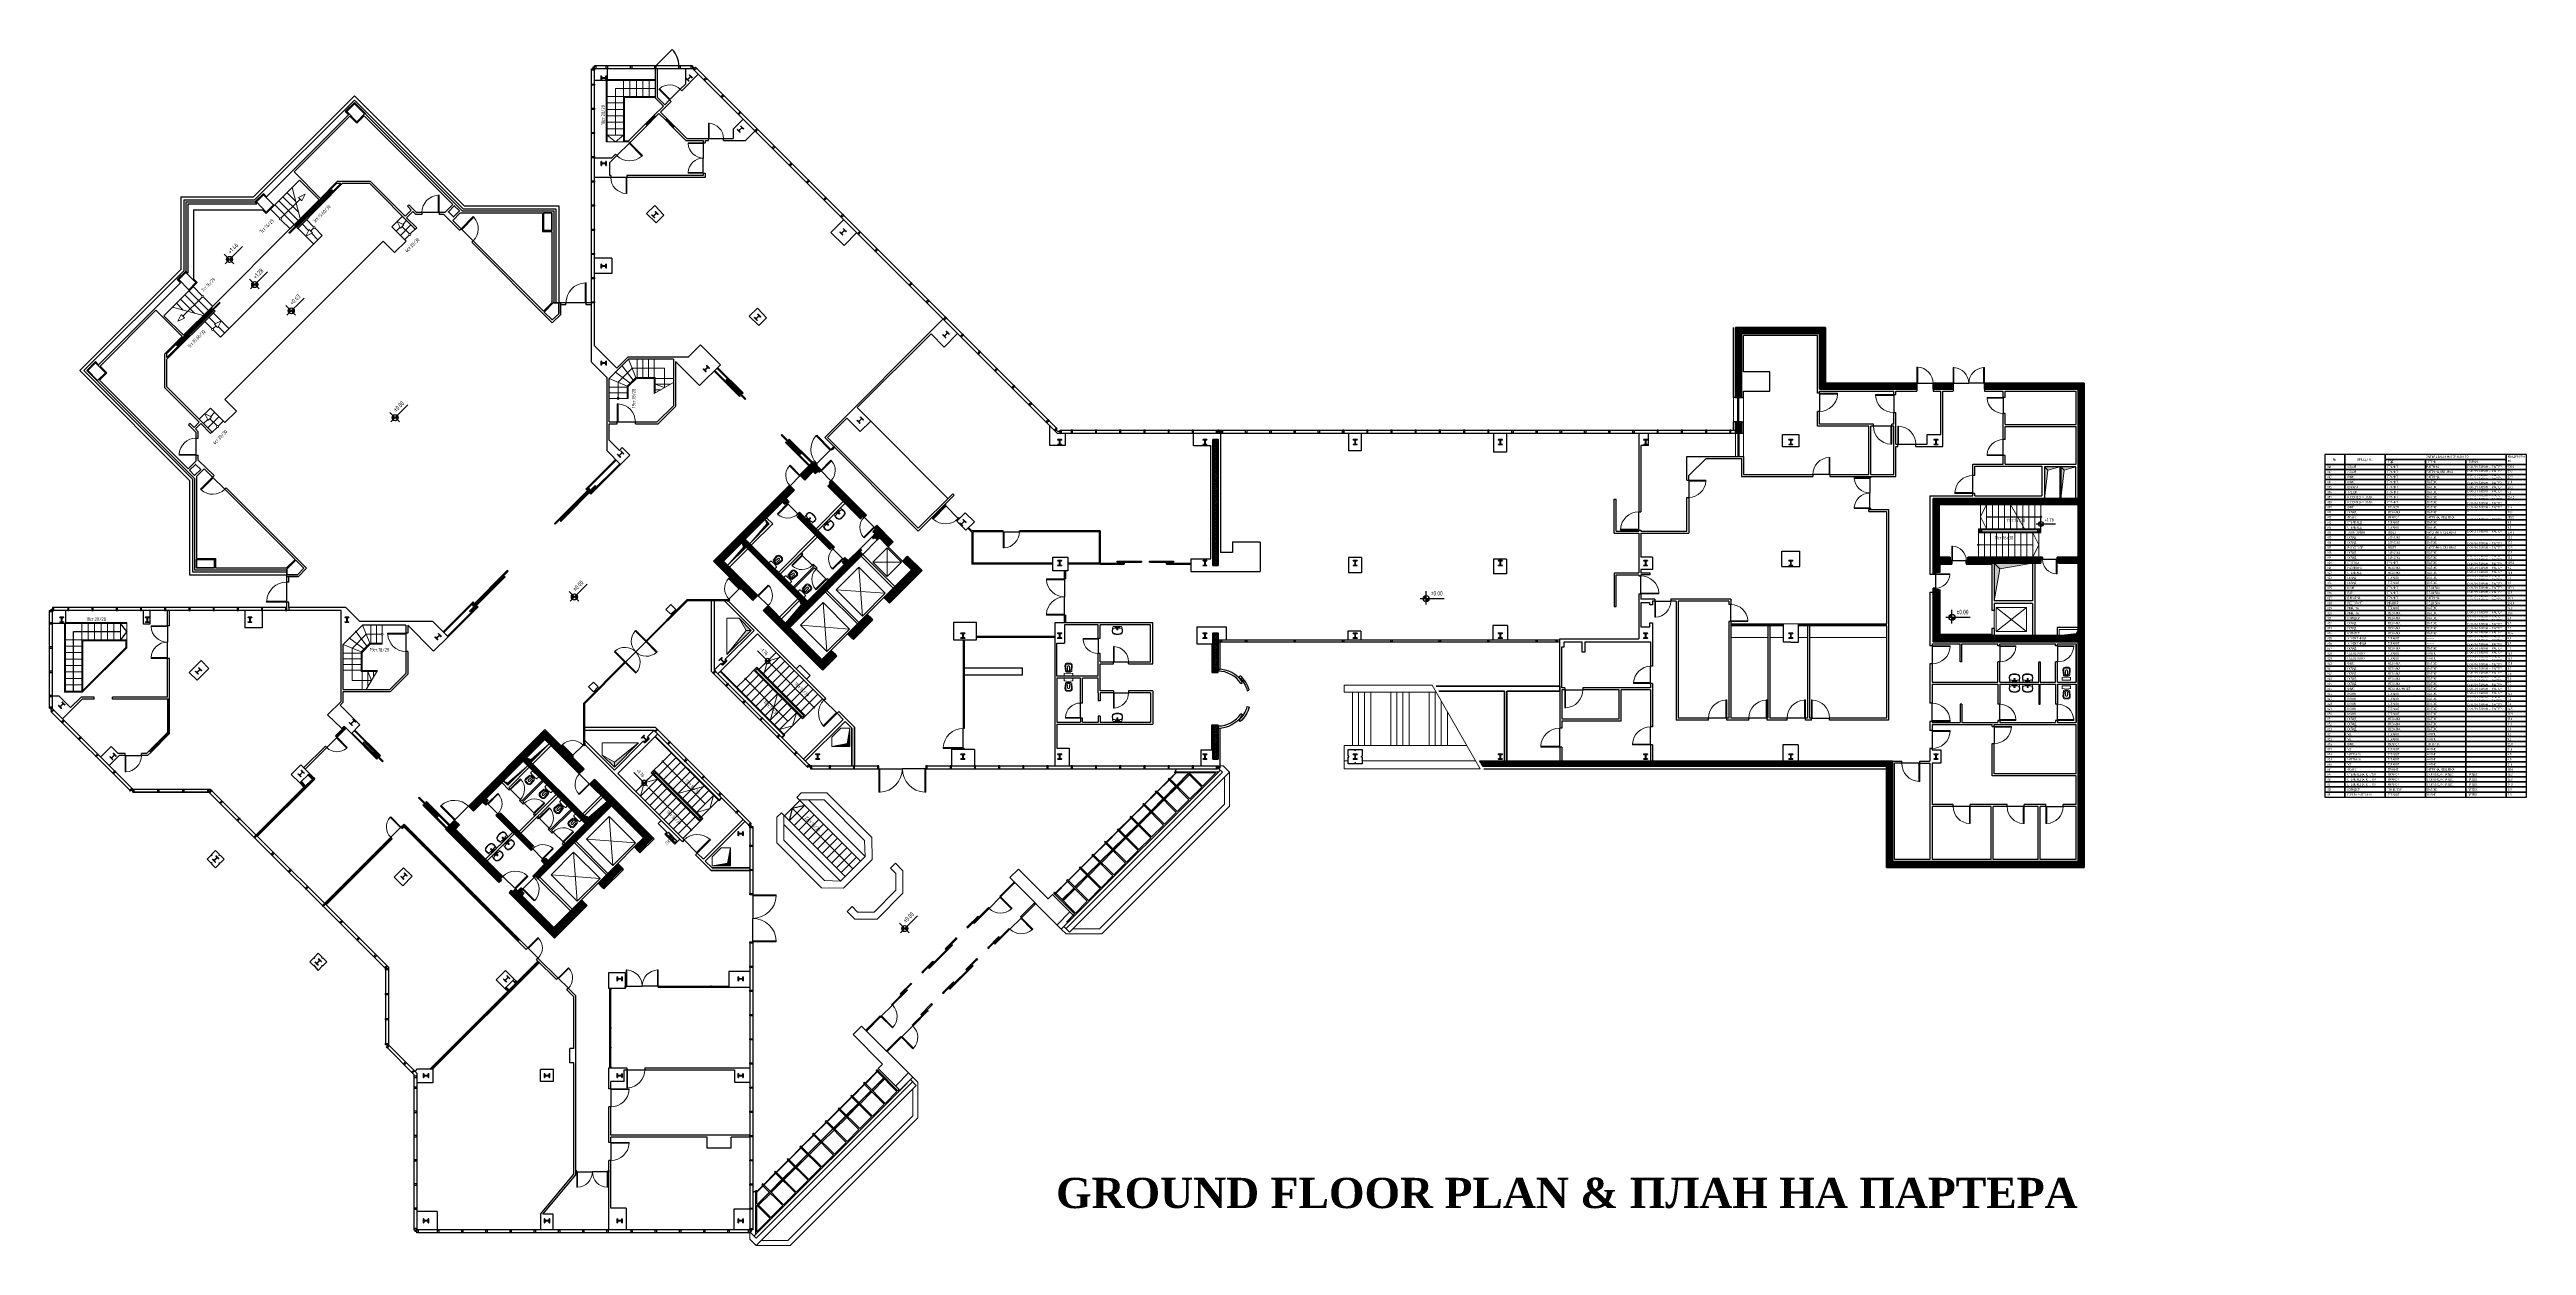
# Model space of a CAD drawing. Header units: inches. Extents: x 44 to 12324, y 8 to 5939.
import ezdxf

# ---------------------------------------------------------------- set-up
doc = ezdxf.new("R2010")
doc.units = ezdxf.units.IN
doc.header["$MEASUREMENT"] = 0
for name, color, linetype, lineweight in [('0Constr', 2, 'Continuous', 53), ('0Gipskarton', 93, 'Continuous', 30), ('0Hatch', 8, 'Continuous', 18), ('0Izgl', 4, 'Continuous', 20), ('0Obz_RP', 31, 'Continuous', 18), ('0Raz', 1, 'Continuous', 25), ('0ViK', 171, 'Continuous', 18), ('0Vitrini', 122, 'Continuous', 25), ('0Vrati', 221, 'Continuous', 18), ('0Zidaria', 63, 'Continuous', 50), ('DOOR', 4, 'Continuous', 18), ('DOOR-HIDE', 1, 'Continuous', 25)]:
    doc.layers.add(name, color=color, linetype=linetype, lineweight=lineweight)
doc.layers.add('0Tablica', color=120, linetype='Continuous')
doc.layers.add('0Text', color=120, linetype='Continuous')
doc.styles.add('simplex', font='simplex.shx', dxfattribs={"width": 0.7})
doc.styles.get("Standard").update_dxf_attribs({"font": 'arial.ttf'})
pattern_1 = [(90, (-6523.9, 5297.509), (-3.175, 7e-16), []), (180, (-6523.9, 5297.509), (-7e-16, -3.175), [])]
pattern_2 = [(45, (-6523.9, 5297.509), (-2.24506403, 2.24506403), []), (135, (-6523.9, 5297.509), (-2.24506403, -2.24506403), [])]
pattern_3 = [(45, (-6523.9, 5297.509), (-4.490128, 4.490128), []), (135, (-6523.9, 5297.509), (-4.490128, -4.490128), [])]

# ---------------------------------------------------------------- blocks, each defined once
blk = doc.blocks.new('T1')
blk.add_lwpolyline([(1, 15), (1, -15, 0.414214), (3, -18), (15, -18), (15, -20), (-15, -20), (-15, -18), (-3, -18, 0.414214), (-1, -15), (-1, 15, 0.414214), (-3, 18), (-15, 18), (-15, 20), (15, 20), (15, 18), (3, 18, 0.414214)], format="xyb", close=True)
blk = doc.blocks.new('dl')
at = {"layer": 'DOOR', "color": 33}
for p, q in [((-0.05, 1), (-0.05, 0)), ((-0.05, 1), (0, 1)), ((0, 0), (-0.05, 0)), ((0, 1), (0, 0))]:
    blk.add_line(p, q, dxfattribs=at)
at = {"layer": 'DOOR'}
blk.add_arc((0, 0), 1, 92.9928, 179.9448, dxfattribs=at)
at = {"layer": 'DOOR-HIDE'}
blk.add_line((0, 0), (-1, 0), dxfattribs=at)
blk = doc.blocks.new('kotaplan')
h = blk.add_hatch(color=256)
h.paths.add_polyline_path([(0, 0), (0, 10, 0.414214), (-10, 0)])
h.paths.add_polyline_path([(0, 0), (0, -10, 0.414214), (10, 0)])
for points in [[(-20, 0), (60, 0)], [(0, -20), (0, 25)]]:
    blk.add_lwpolyline(points)
blk.add_circle((0, 0), 10)
at = {"style": 'simplex', "width": 0.7}
blk.add_attdef('KOTA', (15, 10), '', height=15, dxfattribs=at)
blk = doc.blocks.new('STR2')
for p in [(-12, -35), (12, -35)]:
    blk.add_line(p, (0, 0))
blk = doc.blocks.new('wc1')
for p, q in [((-21, 0), (20, 0)), ((-23, -2), (-23, -13)), ((-17, -27), (-20, -55)), ((-12, -32), (-15, -55)), ((12, -23), (-12, -23)), ((7, -28), (-7, -28)), ((-5, -33), (-5, -52)), ((0, -65), (-5, -65)), ((0, -70), (-5, -70)), ((0, -55), (-2, -55)), ((0, -23), (12, -23)), ((0, -28), (7, -28)), ((0, -55), (2, -55)), ((0, -65), (5, -65)), ((0, -70), (5, -70)), ((5, -33), (5, -52)), ((12, -32), (15, -55)), ((17, -27), (20, -55)), ((22, -2), (22, -13))]:
    blk.add_line(p, q)
for centre, radius, start, end in [((-21, -2), 2, 90, 180), ((20, -2), 2, 0, 90), ((-21, -13), 2, 180, 258.2302), ((0, 85), 102, 258.2302, 281.7698), ((-5, -55), 15, 180, 270), ((-12, -28), 5, 90, 173.6598), ((-5, -55), 10, 180, 270), ((-7, -33), 5, 90, 173.6598), ((-2, -52), 2.5, 180, 270), ((2, -52), 2.5, 270, 0), ((5, -55), 10, 270, 0), ((5, -55), 15, 270, 0), ((7, -33), 5, 6.3402, 90), ((12, -28), 5, 6.3402, 90), ((20, -13), 2, 281.7698, 0)]:
    blk.add_arc(centre, radius, start, end)
blk = doc.blocks.new('MIVKA1')
for points in [[(-21, 0), (-24, -8), (-25, -15), (-26, -20), (-26, -25), (-25, -29), (-24, -32), (-22, -34), (-20, -36), (-18, -37), (-16, -38), (-13, -39), (-11, -39), (-8, -40), (-5, -40), (-3, -40), (0, -40), (3, -40), (5, -40), (8, -40), (11, -39), (13, -39), (16, -38), (18, -37), (20, -36), (22, -34), (24, -32), (25, -29), (26, -25), (26, -20), (25, -15), (24, -8), (21, 0)], [(-21, 0), (21, 0)], [(-10, -4), (-10, -4)], [(-10, -4), (-10, -4)], [(-9, -3), (-9, -2)], [(-9, -5), (-9, -6)], [(-8, -3), (-8, -2)], [(-8, -4), (-7, -4)], [(-8, -4), (-7, -4)], [(-8, -5), (-8, -6)], [(8, -4), (7, -4)], [(8, -4), (7, -4)], [(8, -3), (8, -2)], [(8, -5), (8, -6)], [(9, -3), (9, -2)], [(9, -5), (9, -6)], [(10, -4), (10, -4)], [(10, -4), (10, -4)]]:
    blk.add_lwpolyline(points)
for points in [[(-2, -8, 0.032915), (-22, -10), (-23, -15), (-24, -20), (-24, -25), (-23, -28), (-22, -31), (-21, -33), (-19, -34), (-17, -35), (-15, -36), (-13, -37), (-10, -37), (-8, -38), (-5, -38), (-3, -38), (0, -38), (3, -38), (5, -38), (8, -38), (10, -37), (13, -37), (15, -36), (17, -35), (19, -34), (21, -33), (22, -31), (23, -28), (24, -25), (24, -20), (22, -10, 0.032915), (2, -8, 0.031981)], [(2, -2), (2, -15, -0.314228), (1, -16), (1, -16), (-1, -16), (-1, -16, -0.314228), (-2, -15), (-2, -2)]]:
    blk.add_lwpolyline(points, format="xyb")
for centre, radius, start, end in [((-11, -4), 0.69, 27.0537, 332.9463), ((-9, -4), 1.05, 107.4504, 162.5496), ((-9, -4), 1.45, 102.4767, 167.5233), ((-9, -4), 1.05, 197.4504, 252.5496), ((-9, -4), 1.45, 192.4767, 257.5233), ((-9, -2), 0.69, 297.0537, 242.9463), ((-9, -6), 0.69, 117.0537, 62.9463), ((-9, -4), 1.05, 17.4504, 72.5496), ((-9, -4), 1.45, 12.4767, 77.5233), ((-9, -4), 1.05, 287.4504, 342.5496), ((-9, -4), 1.45, 282.4767, 347.5233), ((-6, -4), 0.69, 207.0537, 152.9463), ((0, -4), 2.56, 309.339, 230.661), ((0, -15), 2.86, 129.1176, 50.8824), ((0, -4), 1.98, 39.3573, 140.6427), ((6, -4), 0.69, 27.0537, 332.9463), ((9, -4), 1.45, 102.4767, 167.5233), ((9, -4), 1.45, 192.4767, 257.5233), ((9, -2), 0.69, 297.0537, 242.9463), ((9, -4), 1.05, 107.4504, 162.5496), ((9, -4), 1.05, 197.4504, 252.5496), ((9, -6), 0.69, 117.0537, 62.9463), ((9, -4), 1.45, 12.4767, 77.5233), ((9, -4), 1.05, 17.4504, 72.5496), ((9, -4), 1.45, 282.4767, 347.5233), ((9, -4), 1.05, 287.4504, 342.5496), ((11, -4), 0.69, 207.0537, 152.9463)]:
    blk.add_arc(centre, radius, start, end)
blk = doc.blocks.new('*U9')
for points in [[(-500, -12.5), (-400, -12.5), (-400, 12.5), (-500, 12.5)], [(-400, -12.5), (-200, -12.5), (-200, 12.5), (-400, 12.5)], [(-200, -12.5), (0, -12.5), (0, 12.5), (-200, 12.5)], [(0, -12.5), (200, -12.5), (200, 12.5), (0, 12.5)], [(200, -12.5), (400, -12.5), (400, 12.5), (200, 12.5)], [(400, -12.5), (500, -12.5), (500, 12.5), (400, 12.5)]]:
    blk.add_lwpolyline(points, close=True)
blk = doc.blocks.new('*U10')
for points in [[(-500, -12.5), (-400, -12.5), (-400, 12.5), (-500, 12.5)], [(-400, -12.5), (-200, -12.5), (-200, 12.5), (-400, 12.5)], [(-200, -12.5), (0, -12.5), (0, 12.5), (-200, 12.5)], [(0, -12.5), (200, -12.5), (200, 12.5), (0, 12.5)], [(200, -12.5), (400, -12.5), (400, 12.5), (200, 12.5)], [(400, -12.5), (500, -12.5), (500, 12.5), (400, 12.5)]]:
    blk.add_lwpolyline(points, close=True)

msp = doc.modelspace()

# ---------------------------------------------------------------- hatches: boundary and pattern name
h = msp.add_hatch()
h.set_pattern_fill('ANSI31', color=0, scale=40, angle=45, style=0)
h.paths.add_polyline_path([(1462, 2535), (1469, 2528), (1514, 2573), (1506, 2580)])
h = msp.add_hatch()
h.set_pattern_fill('ANSI31', color=0, scale=40, angle=45, style=0)
h.paths.add_polyline_path([(1359, 2321), (1352, 2328), (1332, 2348), (1324, 2341), (1345, 2321), (1312, 2288), (1292, 2309), (1285, 2302), (1305, 2281), (1068, 2044), (1075, 2037)])
h = msp.add_hatch()
h.set_pattern_fill('ANSI31', color=0, scale=40, angle=45, style=0)
h.set_pattern_definition([(90, (31.82, 31.82), (-5, 9e-16), [])])
edge = h.paths.add_edge_path()
edge.add_line((1801, 2097), (1786, 2083))
edge.add_line((1786, 2083), (1794, 2076))
edge.add_line((1801, 2083), (1794, 2076))
edge.add_line((2407, 1476), (1801, 2083))
edge.add_line((2368, 1516), (2375, 1523))
edge.add_line((1801, 2097), (2415, 1484))
h = msp.add_hatch()
h.set_pattern_fill('ANSI31', color=0, scale=40, angle=45, style=0)
h.paths.add_polyline_path([(1743, 2025), (1736, 2032), (1407, 1704), (1412, 1700), (1415, 1697)])
h = msp.add_hatch()
h.set_pattern_fill('ANSI31', color=0, scale=40, angle=45, style=0)
edge = h.paths.add_edge_path()
edge.add_line((1944, 883), (1930, 883))
edge.add_line((2315, 1268), (1930, 883))
edge.add_line((1944, 883), (2472, 1411))
edge.add_line((2308, 1289), (2322, 1275))
edge.add_line((2301, 1282), (2315, 1268))
edge.add_line((2301, 1282), (2308, 1289))
edge.add_line((2322, 1275), (2354, 1307))
edge.add_line((2340, 1322), (2354, 1307))
edge.add_line((2347, 1329), (2362, 1315))
edge.add_line((2340, 1322), (2347, 1329))
edge.add_line((2362, 1315), (2465, 1418))
edge.add_line((2465, 1418), (2472, 1411))
at = {"layer": '0Hatch'}
h = msp.add_hatch(dxfattribs=at)
h.set_pattern_fill('ANSI37', color=0, style=0)
h.set_pattern_definition(pattern_2)
h.paths.add_polyline_path([(8402, 4037), (8432, 4037), (8432, 4093), (8402, 4093)], flags=17)
h.paths.add_polyline_path([(9637, 4284), (9637, 4254), (10102, 4254), (10102, 3712), (10132, 3712), (10132, 4284)])
h.paths.add_polyline_path([(9382, 4284), (9382, 4254), (9482, 4254), (9482, 4284)])
h.paths.add_polyline_path([(9302, 4254), (9302, 4284), (8849, 4284), (8849, 4561), (8402, 4561), (8402, 4213), (8432, 4213), (8432, 4531), (8819, 4531), (8819, 4254)])
h = msp.add_hatch(dxfattribs=at)
h.set_pattern_fill('ANSI37', color=0, scale=2, style=0)
h.set_pattern_definition(pattern_3)
h.paths.add_polyline_path([(8432, 4093), (8402, 4093), (8402, 4037), (8432, 4037)])
h = msp.add_hatch(dxfattribs=at)
h.set_pattern_fill('ANSI37', color=0, scale=2, style=0)
h.set_pattern_definition(pattern_3)
h.paths.add_polyline_path([(5812, 2420), (5837, 2420), (5837, 2584), (5812, 2584), (5812, 2574)])
h.paths.add_polyline_path([(5812, 2855), (5837, 2855), (5837, 3045), (5812, 3045)])
h.paths.add_polyline_path([(5837, 4005), (5812, 4005), (5812, 3380), (5837, 3380)])
h = msp.add_hatch(dxfattribs=at)
h.set_pattern_fill('ANSI37', color=0, angle=45, style=0)
h.set_pattern_definition(pattern_1)
h.paths.add_polyline_path([(4000, 3041), (4022, 3020), (4119, 3118), (4098, 3139)])
h.paths.add_polyline_path([(3912, 3459), (3921, 3469), (3927, 3463), (3935, 3471), (3762, 3645), (3754, 3636), (3759, 3630), (3750, 3621)], flags=17)
h.paths.add_polyline_path([(4064, 3611), (4077, 3624), (4082, 3618), (4091, 3627), (3918, 3800), (3909, 3792), (3915, 3786), (3902, 3773)])
h.paths.add_polyline_path([(3766, 3826), (3788, 3804), (3829, 3846), (3840, 3836), (3853, 3848), (3858, 3843), (3867, 3851), (3829, 3889)])
h.paths.add_polyline_path([(3737, 3754), (3715, 3775), (3343, 3402), (3534, 3210), (3556, 3232), (3385, 3402), (3476, 3493), (3783, 3185), (3693, 3094), (3607, 3181), (3585, 3160), (3873, 2872), (3940, 2938), (3918, 2959), (3873, 2914), (3714, 3073), (4076, 3435), (4063, 3448), (4070, 3455), (4062, 3463), (4003, 3404), (3986, 3420), (3978, 3412), (3983, 3406), (3974, 3397), (3985, 3387), (3801, 3203), (3493, 3510), (3677, 3694), (3688, 3684), (3697, 3693), (3703, 3687), (3711, 3696), (3695, 3712)])
h.paths.add_polyline_path([(4294, 3424), (4273, 3402), (4317, 3358), (4180, 3221), (4201, 3200), (4360, 3358)])
h.paths.add_polyline_path([(4202, 3473), (4223, 3494), (4142, 3576), (4133, 3568), (4139, 3562), (4126, 3549), (4137, 3539), (4120, 3521), (4128, 3513), (4135, 3519), (4147, 3507), (4158, 3517)])
h = msp.add_hatch(color=0, dxfattribs=at)
h.paths.add_polyline_path([(9952, 3853), (9934, 3870), (9934, 3712)])
h.paths.add_polyline_path([(9952, 3853), (10010, 3870), (9934, 3870)])
h = msp.add_hatch(color=0, dxfattribs=at)
h.paths.add_polyline_path([(10033, 3853), (10015, 3870), (10015, 3712)])
h.paths.add_polyline_path([(10033, 3853), (10090, 3870), (10015, 3870)])
h = msp.add_hatch(dxfattribs=at)
h.set_pattern_fill('ANSI37', color=0, style=0)
h.set_pattern_definition(pattern_2)
h.paths.add_polyline_path([(10132, 3712), (9382, 3712), (9382, 3339), (9394, 3339), (9394, 3347), (9412, 3347), (9412, 3392), (9475, 3392), (9475, 3404), (9467, 3404), (9467, 3422), (9412, 3422), (9412, 3682), (10102, 3682), (10102, 3422), (9997, 3422), (9997, 3410), (10005, 3410), (10005, 3392), (10102, 3392), (10102, 3032), (9412, 3032), (9412, 3259), (9394, 3259), (9394, 3267), (9382, 3267), (9382, 3002), (10132, 3002)])
h = msp.add_hatch(color=0, dxfattribs=at)
h.paths.add_polyline_path([(3531, 3507), (3532, 3506), (3612, 3587), (3600, 3587)])
h.paths.add_polyline_path([(3600, 3587), (3612, 3587), (3591, 3608)])
h = msp.add_hatch(color=0, dxfattribs=at)
h.paths.add_polyline_path([(3416, 3392), (3416, 3391), (3497, 3471), (3484, 3471)])
h.paths.add_polyline_path([(3484, 3471), (3497, 3471), (3476, 3493)])
h = msp.add_hatch(dxfattribs=at)
h.set_pattern_fill('ANSI37', color=0, style=0)
h.set_pattern_definition(pattern_2)
h.paths.add_polyline_path([(9555, 3422), (9555, 3404), (9547, 3404), (9547, 3392), (9917, 3392), (9917, 3410), (9925, 3410), (9925, 3422)])
h = msp.add_hatch(color=0, dxfattribs=at)
h.paths.add_polyline_path([(9714, 3363), (9685, 3392), (9685, 3204)])
h.paths.add_polyline_path([(9875, 3392), (9685, 3392), (9714, 3363)])
h = msp.add_hatch(color=0, dxfattribs=at)
h.paths.add_polyline_path([(3702, 3105), (3703, 3104), (3783, 3185), (3771, 3185)])
h.paths.add_polyline_path([(3771, 3185), (3783, 3185), (3762, 3206)])
h = msp.add_hatch(color=0, dxfattribs=at)
h.paths.add_polyline_path([(3497, 3058), (3402, 2938), (3522, 3058)])
h.paths.add_polyline_path([(3497, 3058), (3522, 3058), (3463, 3118)])
h = msp.add_hatch(dxfattribs=at)
h.set_pattern_fill('ANSI37', color=0, style=0)
h.set_pattern_definition(pattern_2)
h.paths.add_polyline_path([(9181, 1912), (9181, 2409), (7133, 2409), (7148, 2384), (9151, 2384), (9151, 1882), (10132, 1882), (10132, 3002), (10102, 3002), (10102, 1912)])
h = msp.add_hatch(color=0, dxfattribs=at)
h.paths.add_polyline_path([(10102, 3032), (10092, 3043), (10007, 3032)])
h.paths.add_polyline_path([(10102, 3062), (10092, 3043), (10102, 3032)])
h = msp.add_hatch(dxfattribs=at)
h.set_pattern_fill('ANSI37', color=0, angle=45, style=0)
h.set_pattern_definition(pattern_1)
h.paths.add_polyline_path([(2988, 2029), (2943, 1984), (2964, 1962), (3030, 2029), (2742, 2317), (2721, 2295), (2808, 2209), (2717, 2119), (2409, 2426), (2500, 2517), (2670, 2346), (2692, 2368), (2500, 2559), (2124, 2183), (2145, 2162), (2190, 2207), (2206, 2191), (2215, 2199), (2209, 2205), (2218, 2214), (2208, 2225), (2392, 2409), (2699, 2101), (2515, 1917), (2505, 1928), (2496, 1919), (2490, 1924), (2482, 1916), (2498, 1899), (2439, 1840), (2447, 1832), (2454, 1839), (2467, 1826), (2829, 2188)])
h.paths.add_polyline_path([(2763, 1804), (2784, 1783), (2882, 1880), (2861, 1902)])
h.paths.add_polyline_path([(2702, 1701), (2681, 1722), (2544, 1585), (2385, 1744), (2395, 1755), (2383, 1767), (2389, 1774), (2381, 1782), (2363, 1765), (2353, 1776), (2340, 1763), (2334, 1769), (2326, 1760), (2544, 1542)])
h.paths.add_polyline_path([(2281, 2152), (2272, 2143), (2266, 2148), (2257, 2140), (2431, 1967), (2439, 1975), (2433, 1981), (2443, 1990)], flags=17)
h.paths.add_polyline_path([(2275, 1811), (2284, 1820), (2278, 1825), (2291, 1838), (2056, 2073), (2076, 2093), (2054, 2114), (2013, 2073)])
h = msp.add_hatch(color=0, dxfattribs=at)
h.paths.add_polyline_path([(2511, 2486), (2511, 2486), (2431, 2405), (2431, 2418)])
h.paths.add_polyline_path([(2431, 2418), (2431, 2405), (2409, 2426)])
h = msp.add_hatch(color=0, dxfattribs=at)
h.paths.add_polyline_path([(2844, 2405), (2964, 2500), (2844, 2380)])
h.paths.add_polyline_path([(2844, 2405), (2844, 2380), (2784, 2439)])
h = msp.add_hatch(color=0, dxfattribs=at)
h.paths.add_polyline_path([(4012, 2483), (3998, 2497), (3922, 2483)])
h.paths.add_polyline_path([(4012, 2573), (3998, 2497), (4012, 2483)])
h = msp.add_hatch(color=0, dxfattribs=at)
h.paths.add_polyline_path([(2395, 2371), (2396, 2370), (2315, 2290), (2315, 2302)])
h.paths.add_polyline_path([(2315, 2302), (2315, 2290), (2294, 2311)])
h = msp.add_hatch(color=0, dxfattribs=at)
h.paths.add_polyline_path([(2797, 2200), (2798, 2199), (2717, 2119), (2717, 2131)])
h.paths.add_polyline_path([(2717, 2131), (2717, 2119), (2696, 2140)])
h = msp.add_hatch(color=0, dxfattribs=at)
h.paths.add_polyline_path([(3419, 1890), (3405, 1904), (3419, 1980)])
h.paths.add_polyline_path([(3329, 1890), (3405, 1904), (3419, 1890)])

# ---------------------------------------------------------------- linework, layer by layer
at = {"color": 0}
for p, q in [((1462, 2535), (1506, 2580)), ((1303, 2377), (1411, 2484)), ((1418, 2477), (1310, 2369)), ((1411, 2484), (1418, 2477)), ((1462, 2535), (1469, 2528)), ((1469, 2528), (1514, 2573)), ((1324, 2341), (1332, 2348)), ((1324, 2341), (1345, 2321)), ((1332, 2348), (1352, 2328)), ((1068, 2044), (1305, 2281)), ((1359, 2321), (1075, 2037)), ((1285, 2302), (1292, 2309)), ((1285, 2302), (1305, 2281)), ((1292, 2309), (1312, 2288)), ((1352, 2328), (1359, 2321)), ((1801, 2097), (1786, 2083)), ((1801, 2097), (2415, 1484)), ((1068, 2044), (1075, 2037)), ((1407, 1704), (1736, 2032)), ((1743, 2025), (1415, 1697)), ((1743, 2025), (1736, 2032)), ((1786, 2083), (1794, 2076)), ((1801, 2083), (1794, 2076)), ((2407, 1476), (1801, 2083)), ((2407, 1476), (2415, 1484)), ((1944, 883), (2472, 1411)), ((2362, 1315), (2465, 1418)), ((2458, 1425), (2465, 1433)), ((2458, 1425), (2557, 1327)), ((2465, 1433), (2565, 1334)), ((2465, 1418), (2472, 1411)), ((2315, 1268), (1930, 883)), ((2301, 1282), (2308, 1289)), ((2301, 1282), (2315, 1268)), ((2308, 1289), (2322, 1275)), ((2322, 1275), (2354, 1307)), ((2340, 1322), (2347, 1329)), ((2340, 1322), (2354, 1307)), ((2347, 1329), (2362, 1315)), ((2557, 1327), (2564, 1334)), ((2608, 1276), (2615, 1283)), ((2608, 1276), (2643, 1241)), ((2615, 1283), (2653, 1245)), ((1944, 883), (1930, 883))]:
    msp.add_line(p, q, dxfattribs=at)
at = {"layer": '0Constr', "color": 0}
for p, q in [((8402, 4213), (8402, 4561)), ((8849, 4561), (8402, 4561)), ((8849, 4284), (8849, 4561)), ((8432, 4213), (8432, 4531)), ((8819, 4531), (8432, 4531)), ((8819, 4254), (8819, 4531)), ((8432, 4213), (8402, 4213)), ((9302, 4254), (8819, 4254)), ((9302, 4284), (8849, 4284)), ((9302, 4284), (9302, 4254)), ((9482, 4284), (9382, 4284)), ((9382, 4284), (9382, 4254)), ((9482, 4254), (9382, 4254)), ((9482, 4284), (9482, 4254)), ((10132, 4284), (9637, 4284)), ((9637, 4284), (9637, 4254)), ((10102, 4254), (9637, 4254)), ((10102, 3712), (10102, 4254)), ((10132, 3608), (10132, 4284)), ((8432, 4093), (8402, 4093)), ((8402, 4093), (8402, 4037)), ((8432, 4093), (8432, 4037)), ((8402, 4037), (8432, 4037)), ((3766, 3826), (3829, 3889)), ((3766, 3826), (3788, 3804)), ((3788, 3804), (3829, 3846)), ((3829, 3889), (3867, 3851)), ((3829, 3846), (3840, 3836)), ((3840, 3836), (3853, 3848)), ((3858, 3843), (3853, 3848)), ((3858, 3843), (3867, 3851)), ((3343, 3402), (3715, 3775)), ((3493, 3510), (3677, 3694)), ((3677, 3694), (3688, 3684)), ((3688, 3684), (3697, 3693)), ((3695, 3712), (3737, 3754)), ((3695, 3712), (3711, 3696)), ((3703, 3687), (3697, 3693)), ((3703, 3687), (3711, 3696)), ((3715, 3775), (3737, 3754)), ((3915, 3786), (3902, 3773)), ((3902, 3773), (4064, 3611)), ((3909, 3792), (3918, 3800)), ((3915, 3786), (3909, 3792)), ((3918, 3800), (4091, 3627)), ((9382, 3712), (10132, 3712)), ((9382, 3339), (9382, 3712)), ((10132, 3712), (10132, 3608)), ((10132, 3712), (10132, 3002)), ((3759, 3630), (3750, 3621)), ((3750, 3621), (3912, 3459)), ((3754, 3636), (3762, 3645)), ((3759, 3630), (3754, 3636)), ((3762, 3645), (3935, 3471)), ((4077, 3624), (4064, 3611)), ((4077, 3624), (4082, 3618)), ((4082, 3618), (4091, 3627)), ((4126, 3549), (4139, 3562)), ((4133, 3568), (4142, 3576)), ((4133, 3568), (4139, 3562)), ((4142, 3576), (4223, 3494)), ((9412, 3682), (10102, 3682)), ((9412, 3422), (9412, 3682)), ((10102, 3422), (10102, 3682)), ((10102, 3682), (10102, 3608)), ((10102, 3682), (10102, 3422)), ((10132, 3208), (10132, 3682)), ((3385, 3402), (3476, 3493)), ((3476, 3493), (3783, 3185)), ((3801, 3203), (3493, 3510)), ((3921, 3469), (3912, 3459)), ((3921, 3469), (3927, 3463)), ((3927, 3463), (3935, 3471)), ((4062, 3463), (4003, 3404)), ((4070, 3455), (4062, 3463)), ((4070, 3455), (4063, 3448)), ((4076, 3435), (4063, 3448)), ((4120, 3521), (4137, 3539)), ((4128, 3513), (4120, 3521)), ((4137, 3539), (4126, 3549)), ((4135, 3519), (4128, 3513)), ((4135, 3519), (4147, 3507)), ((4147, 3507), (4158, 3517)), ((4158, 3517), (4202, 3473)), ((4202, 3473), (4223, 3494)), ((3343, 3402), (3534, 3210)), ((3385, 3402), (3556, 3232)), ((3714, 3073), (4076, 3435)), ((3985, 3387), (3801, 3203)), ((3974, 3397), (3983, 3406)), ((3974, 3397), (3985, 3387)), ((3978, 3412), (3986, 3420)), ((3978, 3412), (3983, 3406)), ((3986, 3420), (4003, 3404)), ((4180, 3221), (4317, 3358)), ((4201, 3200), (4360, 3358)), ((4273, 3402), (4294, 3424)), ((4273, 3402), (4317, 3358)), ((4294, 3424), (4360, 3358)), ((9394, 3339), (9382, 3339)), ((9394, 3339), (9394, 3347)), ((9412, 3347), (9394, 3347)), ((9467, 3422), (9412, 3422)), ((9475, 3392), (9412, 3392)), ((9412, 3347), (9412, 3392)), ((9467, 3422), (9467, 3404)), ((9475, 3404), (9467, 3404)), ((9475, 3404), (9475, 3392)), ((9555, 3404), (9547, 3404)), ((9547, 3404), (9547, 3392)), ((9917, 3392), (9547, 3392)), ((9925, 3422), (9555, 3422)), ((9555, 3404), (9555, 3422)), ((9925, 3410), (9917, 3410)), ((9917, 3392), (9917, 3410)), ((9925, 3410), (9925, 3422)), ((10102, 3422), (9997, 3422)), ((9997, 3410), (9997, 3422)), ((10005, 3410), (9997, 3410)), ((10005, 3410), (10005, 3392)), ((10102, 3392), (10005, 3392)), ((10102, 3208), (10102, 3392)), ((10102, 3392), (10102, 3032)), ((3556, 3232), (3534, 3210)), ((4180, 3221), (4201, 3200)), ((9382, 3002), (9382, 3267)), ((9394, 3267), (9382, 3267)), ((9394, 3259), (9394, 3267)), ((9394, 3259), (9412, 3259)), ((9412, 3032), (9412, 3259)), ((3607, 3181), (3585, 3160)), ((3585, 3160), (3873, 2872)), ((3607, 3181), (3693, 3094)), ((3783, 3185), (3693, 3094)), ((3714, 3073), (3873, 2914)), ((4000, 3041), (4098, 3139)), ((4022, 3020), (4119, 3118)), ((4119, 3118), (4098, 3139)), ((3873, 2914), (3918, 2959)), ((3940, 2938), (3918, 2959)), ((4000, 3041), (4022, 3020)), ((9382, 3002), (10132, 3002)), ((9412, 3032), (10102, 3032)), ((10102, 1912), (10102, 3002)), ((10132, 1882), (10132, 3002)), ((10132, 3002), (10132, 3002)), ((3873, 2872), (3940, 2938)), ((5837, 2855), (5812, 2855)), ((2500, 2559), (2124, 2183)), ((2500, 2517), (2409, 2426)), ((2500, 2559), (2692, 2368)), ((2500, 2517), (2670, 2346)), ((2392, 2409), (2208, 2225)), ((2699, 2101), (2392, 2409)), ((2409, 2426), (2717, 2119)), ((2670, 2346), (2692, 2368)), ((7133, 2409), (9181, 2409)), ((7148, 2384), (9151, 2384)), ((9151, 1882), (9151, 2384)), ((9181, 1912), (9181, 2409)), ((2208, 2225), (2218, 2214)), ((2218, 2214), (2209, 2205)), ((2721, 2295), (2742, 2317)), ((2721, 2295), (2808, 2209)), ((2742, 2317), (3030, 2029)), ((2054, 2114), (2013, 2073)), ((2054, 2114), (2076, 2093)), ((2076, 2093), (2056, 2073)), ((2124, 2183), (2145, 2162)), ((2190, 2207), (2145, 2162)), ((2190, 2207), (2206, 2191)), ((2215, 2199), (2206, 2191)), ((2215, 2199), (2209, 2205)), ((2266, 2148), (2257, 2140)), ((2257, 2140), (2431, 1967)), ((2272, 2143), (2266, 2148)), ((2272, 2143), (2281, 2152)), ((2281, 2152), (2443, 1990)), ((2829, 2188), (2467, 1826)), ((2515, 1917), (2699, 2101)), ((2717, 2119), (2808, 2209)), ((2829, 2188), (2988, 2029)), ((2013, 2073), (2275, 1811)), ((2056, 2073), (2291, 1838)), ((2439, 1975), (2431, 1967)), ((2433, 1981), (2443, 1990)), ((2433, 1981), (2439, 1975)), ((2988, 2029), (2943, 1984)), ((2964, 1962), (2943, 1984)), ((3030, 2029), (2964, 1962)), ((2439, 1840), (2498, 1899)), ((2490, 1924), (2482, 1916)), ((2482, 1916), (2498, 1899)), ((2490, 1924), (2496, 1919)), ((2505, 1928), (2496, 1919)), ((2505, 1928), (2515, 1917)), ((2861, 1902), (2763, 1804)), ((2882, 1880), (2784, 1783)), ((2861, 1902), (2882, 1880)), ((10132, 1882), (9151, 1882)), ((10102, 1912), (9181, 1912)), ((2284, 1820), (2275, 1811)), ((2278, 1825), (2291, 1838)), ((2278, 1825), (2284, 1820)), ((2334, 1769), (2326, 1760)), ((2326, 1760), (2544, 1542)), ((2334, 1769), (2340, 1763)), ((2353, 1776), (2340, 1763)), ((2363, 1765), (2353, 1776)), ((2381, 1782), (2363, 1765)), ((2389, 1774), (2381, 1782)), ((2383, 1767), (2389, 1774)), ((2383, 1767), (2395, 1755)), ((2395, 1755), (2385, 1744)), ((2385, 1744), (2544, 1585)), ((2447, 1832), (2439, 1840)), ((2447, 1832), (2454, 1839)), ((2467, 1826), (2454, 1839)), ((2681, 1722), (2544, 1585)), ((2681, 1722), (2702, 1701)), ((2784, 1783), (2763, 1804)), ((2702, 1701), (2544, 1542))]:
    msp.add_line(p, q, dxfattribs=at)
for points in [[(1567, 5581), (1605, 5620), (1555, 5669), (1517, 5631)], [(1118, 5133), (1154, 5168), (1104, 5218), (1069, 5183)], [(2076, 5139), (2050, 5164), (2021, 5134), (2046, 5109)], [(2534, 5041), (2492, 5041), (2492, 5129), (2534, 5129)], [(769, 4784), (734, 4748), (684, 4798), (719, 4833)], [(2536, 4598), (2496, 4637), (2541, 4682), (2568, 4682), (2568, 4629)], [(321, 4335), (282, 4297), (233, 4347), (271, 4385)], [(5812, 4005), (5812, 3380), (5837, 3380), (5837, 4005)], [(763, 3826), (738, 3852), (768, 3881), (793, 3856)], [(9622, 3547), (9622, 3557), (9612, 3557), (9612, 3547)], [(9912, 3547), (9912, 3557), (9902, 3557), (9902, 3547)], [(861, 3368), (861, 3410), (773, 3410), (773, 3368)], [(1304, 3366), (1265, 3406), (1220, 3361), (1220, 3334), (1273, 3334)], [(5812, 2584), (5837, 2584), (5837, 2420), (5812, 2420), (5812, 2574)], [(3034, 2351), (3042, 2358), (3049, 2351), (3042, 2344)], [(3261, 2125), (3268, 2132), (3275, 2125), (3268, 2118)]]:
    msp.add_lwpolyline(points, close=True, dxfattribs=at)
msp.add_lwpolyline([(5812, 2855), (5812, 3045), (5837, 3045), (5837, 2855)], dxfattribs=at)
at = {"layer": '0Gipskarton', "color": 0}
for p, q in [((2809, 5785), (2746, 5785)), ((2809, 5843), (2809, 5785)), ((3046, 5843), (3046, 5699)), ((3056, 5843), (3056, 5703)), ((3178, 5735), (3260, 5817)), ((3196, 5843), (3196, 5767)), ((3041, 5613), (3087, 5658)), ((3046, 5699), (3087, 5658)), ((3056, 5703), (3094, 5665)), ((3072, 5629), (3125, 5682)), ((3094, 5665), (3118, 5689)), ((3118, 5689), (3125, 5682)), ((3171, 5742), (3196, 5767)), ((3171, 5742), (3178, 5735)), ((1526, 5615), (1120, 5209)), ((1533, 5608), (1256, 5332)), ((2043, 5171), (1603, 5611)), ((2090, 5139), (1610, 5618)), ((2912, 5484), (2999, 5570)), ((2920, 5477), (3006, 5563)), ((3006, 5563), (2999, 5570)), ((3048, 5605), (3041, 5613)), ((3048, 5605), (3065, 5622)), ((3065, 5622), (3048, 5605)), ((3097, 5590), (3065, 5622)), ((3104, 5597), (3072, 5629)), ((3104, 5597), (3097, 5590)), ((3141, 5560), (3134, 5552)), ((3199, 5488), (3134, 5552)), ((3203, 5498), (3141, 5560)), ((3483, 5594), (3433, 5544)), ((3433, 5544), (3433, 5498)), ((3542, 5535), (3495, 5488)), ((2821, 5378), (2856, 5413)), ((2831, 5402), (2849, 5420)), ((2856, 5413), (2849, 5420)), ((2920, 5477), (2912, 5484)), ((3199, 5488), (3285, 5488)), ((3203, 5498), (3310, 5498)), ((3285, 5488), (3285, 5476)), ((3285, 5476), (3295, 5476)), ((3295, 5488), (3310, 5488)), ((3295, 5488), (3295, 5476)), ((3310, 5488), (3310, 5498)), ((3385, 5498), (3433, 5498)), ((3385, 5488), (3385, 5498)), ((3385, 5488), (3495, 5488)), ((1118, 5126), (1283, 5291)), ((1387, 5201), (1256, 5332)), ((1380, 5194), (1283, 5291)), ((1470, 5284), (1387, 5201)), ((1635, 5284), (1470, 5284)), ((1635, 5284), (1807, 5112)), ((2746, 5402), (2831, 5402)), ((2811, 5305), (2746, 5305)), ((2826, 5305), (2811, 5305)), ((2821, 5315), (2821, 5378)), ((2826, 5315), (2821, 5315)), ((2826, 5315), (2826, 5305)), ((3285, 5315), (2906, 5315)), ((2906, 5315), (2906, 5305)), ((3295, 5305), (2906, 5305)), ((3285, 5326), (3285, 5315)), ((3285, 5326), (3295, 5326)), ((3295, 5326), (3295, 5305)), ((719, 5183), (719, 4840)), ((719, 5183), (1062, 5183)), ((729, 5173), (729, 4830)), ((729, 5173), (1072, 5173)), ((1380, 5194), (1256, 5070)), ((1467, 5274), (1260, 5067)), ((1488, 5274), (1270, 5056)), ((1495, 5274), (1274, 5052)), ((1488, 5274), (1467, 5274)), ((1631, 5274), (1495, 5274)), ((1631, 5274), (1856, 5048)), ((1818, 5162), (1825, 5169)), ((1837, 5142), (1818, 5162)), ((1863, 5131), (1825, 5169)), ((2003, 5131), (2043, 5171)), ((3044, 5165), (3004, 5125)), ((3044, 5165), (3090, 5118)), ((758, 5144), (758, 4802)), ((758, 5144), (1100, 5144)), ((1118, 5126), (1100, 5144)), ((1260, 5067), (1256, 5070)), ((1274, 5052), (1270, 5056)), ((1837, 5142), (1807, 5112)), ((1845, 5135), (1814, 5105)), ((1814, 5105), (1864, 5055)), ((1859, 5121), (1845, 5135)), ((1856, 5048), (1864, 5055)), ((1890, 5121), (1859, 5121)), ((1890, 5131), (1863, 5131)), ((1890, 5131), (1890, 5121)), ((2003, 5131), (1975, 5131)), ((1975, 5131), (1975, 5121)), ((1999, 5121), (1975, 5121)), ((2076, 5043), (1999, 5121)), ((2043, 5091), (2080, 5129)), ((2084, 5050), (2043, 5091)), ((2076, 5043), (2084, 5050)), ((2080, 5129), (2487, 5129)), ((2090, 5139), (2544, 5139)), ((2487, 5129), (2487, 5036)), ((2487, 5036), (2534, 5036)), ((2534, 5036), (2534, 4682)), ((2544, 5139), (2544, 4682)), ((3004, 5125), (3051, 5079)), ((3090, 5118), (3051, 5079)), ((3981, 5096), (3918, 5032)), ((2137, 4983), (2144, 4990)), ((2536, 4584), (2137, 4983)), ((2493, 4641), (2144, 4990)), ((3918, 5032), (3983, 4967)), ((4046, 5031), (3983, 4967)), ((2831, 4905), (2746, 4905)), ((2831, 4829), (2746, 4829)), ((2831, 4905), (2831, 4829)), ((693, 4782), (287, 4376)), ((749, 4757), (611, 4619)), ((2493, 4641), (2534, 4682)), ((2578, 4682), (2544, 4682)), ((2578, 4625), (2578, 4682)), ((2731, 4389), (2731, 4682)), ((2746, 4470), (2746, 4682)), ((570, 4646), (294, 4369)), ((701, 4515), (570, 4646)), ((708, 4522), (611, 4619)), ((850, 4656), (625, 4432)), ((860, 4646), (625, 4411)), ((864, 4642), (625, 4404)), ((846, 4660), (708, 4522)), ((850, 4656), (846, 4660)), ((864, 4642), (860, 4646)), ((2536, 4584), (2578, 4625)), ((3553, 4656), (3513, 4616)), ((3513, 4616), (3560, 4570)), ((3553, 4656), (3599, 4609)), ((3599, 4609), (3560, 4570)), ((4474, 4603), (3887, 4015)), ((701, 4515), (615, 4429)), ((615, 4261), (615, 4429)), ((625, 4411), (625, 4432)), ((2746, 4470), (2856, 4359)), ((3210, 4413), (3271, 4475)), ((3271, 4475), (3370, 4376)), ((4414, 4529), (4048, 4163)), ((4479, 4463), (4414, 4529)), ((4546, 4531), (4479, 4463)), ((8442, 4340), (8442, 4521)), ((8809, 4521), (8442, 4521)), ((8809, 4234), (8809, 4521)), ((228, 4347), (272, 4391)), ((763, 3812), (228, 4347)), ((272, 4391), (287, 4376)), ((328, 4335), (291, 4299)), ((731, 3859), (291, 4299)), ((294, 4369), (328, 4335)), ((625, 4266), (625, 4404)), ((2808, 4311), (2731, 4389)), ((2808, 3948), (2808, 4311)), ((2914, 4403), (2818, 4307)), ((2818, 4092), (2818, 4307)), ((2910, 4413), (2856, 4359)), ((3210, 4413), (2910, 4413)), ((3137, 4403), (3137, 4172)), ((3266, 4273), (3147, 4392)), ((3147, 4392), (3147, 4168)), ((3370, 4376), (3266, 4273)), ((8573, 4340), (8442, 4340)), ((8573, 4245), (8573, 4340)), ((786, 4091), (615, 4261)), ((850, 4041), (625, 4266)), ((8432, 4213), (8442, 4213)), ((8442, 4245), (8573, 4245)), ((8442, 4213), (8442, 4245)), ((8819, 4234), (8809, 4234)), ((8819, 4244), (9187, 4244)), ((8819, 4234), (8819, 4244)), ((9187, 4228), (9187, 4244)), ((9187, 4228), (9197, 4228)), ((9197, 4228), (9197, 4244)), ((9197, 4244), (9302, 4244)), ((9302, 4254), (9302, 4244)), ((9382, 4254), (9382, 4244)), ((9382, 4244), (9420, 4244)), ((9420, 4030), (9420, 4244)), ((9430, 4244), (9482, 4244)), ((9430, 3971), (9430, 4244)), ((9482, 4254), (9482, 4244)), ((9637, 4254), (9637, 4244)), ((9637, 4244), (9730, 4244)), ((9730, 4214), (9730, 4244)), ((9740, 4214), (9730, 4214)), ((9740, 4214), (9740, 4244)), ((9740, 4244), (10092, 4244)), ((10092, 4080), (10092, 4244)), ((740, 4084), (733, 4077)), ((771, 4039), (733, 4077)), ((760, 4065), (740, 4084)), ((760, 4065), (786, 4091)), ((767, 4057), (793, 4084)), ((781, 4043), (767, 4057)), ((842, 4034), (793, 4084)), ((2818, 4092), (2858, 4092)), ((2818, 4001), (2818, 4082)), ((2818, 4082), (2858, 4082)), ((2858, 4082), (2858, 4092)), ((2948, 4092), (3057, 4092)), ((2948, 4082), (2948, 4092)), ((2948, 4082), (3061, 4082)), ((3137, 4172), (3057, 4092)), ((3147, 4168), (3061, 4082)), ((3996, 4111), (3901, 4015)), ((4063, 4044), (3996, 4111)), ((4115, 4096), (4048, 4163)), ((4063, 4044), (4115, 4096)), ((5001, 4076), (5001, 3976)), ((8432, 4093), (8442, 4093)), ((8442, 4037), (8442, 4093)), ((8809, 4071), (8809, 4144)), ((8819, 4144), (8809, 4144)), ((9063, 4071), (8809, 4071)), ((8819, 4081), (8819, 4144)), ((9087, 4081), (8819, 4081)), ((9063, 3831), (9063, 4071)), ((9073, 3831), (9073, 4071)), ((9087, 4071), (9073, 4071)), ((9087, 4071), (9087, 4081)), ((9187, 4081), (9177, 4081)), ((9177, 4071), (9177, 4081)), ((9187, 4071), (9177, 4071)), ((9187, 4081), (9187, 4138)), ((9187, 4138), (9197, 4138)), ((9187, 3831), (9187, 4071)), ((9197, 3981), (9197, 4138)), ((9730, 4005), (9730, 4134)), ((9740, 4134), (9730, 4134)), ((9740, 4080), (9740, 4134)), ((9740, 4080), (10092, 4080)), ((9740, 4005), (9740, 4070)), ((9740, 4070), (10092, 4070)), ((10092, 3882), (10092, 4070)), ((771, 4012), (771, 4039)), ((771, 4012), (781, 4012)), ((781, 4012), (781, 4043)), ((850, 4041), (842, 4034)), ((2875, 3881), (2808, 3948)), ((2869, 3950), (2818, 4001)), ((2883, 3965), (2869, 3950)), ((2920, 3927), (2883, 3965)), ((4351, 3551), (3887, 4015)), ((4351, 3565), (3901, 4015)), ((5001, 3976), (5081, 3976)), ((5081, 3976), (5081, 4037)), ((5715, 3975), (5715, 4037)), ((5715, 3975), (5802, 3975)), ((5802, 3413), (5802, 3975)), ((5849, 4037), (5849, 3445)), ((6484, 4037), (6484, 3949)), ((6547, 3949), (6484, 3949)), ((6547, 4037), (6547, 3949)), ((7203, 4037), (7203, 3942)), ((7267, 3942), (7203, 3942)), ((7267, 4037), (7267, 3942)), ((7923, 4037), (7923, 3646)), ((7933, 3975), (7933, 3646)), ((7972, 3975), (7933, 3975)), ((7972, 3975), (7972, 4037)), ((8432, 4037), (8442, 4037)), ((8636, 3968), (8636, 4029)), ((8636, 4029), (8677, 4029)), ((8717, 3968), (8636, 3968)), ((8677, 4029), (8700, 4029)), ((8677, 4029), (8717, 4029)), ((8717, 4029), (8717, 3968)), ((9197, 3981), (9207, 3981)), ((9197, 3981), (9207, 3981)), ((9197, 3821), (9197, 3971)), ((9197, 3971), (9207, 3971)), ((9207, 3971), (9207, 3981)), ((9297, 3981), (9353, 3981)), ((9297, 3971), (9297, 3981)), ((9297, 3981), (9353, 3981)), ((9297, 3971), (9430, 3971)), ((9353, 3981), (9353, 4030)), ((9353, 4030), (9420, 4030)), ((9740, 4005), (9730, 4005)), ((771, 3899), (731, 3859)), ((763, 3812), (763, 3358)), ((771, 3899), (771, 3927)), ((771, 3927), (781, 3927)), ((811, 3859), (773, 3822)), ((773, 3822), (773, 3415)), ((781, 3903), (781, 3927)), ((859, 3826), (781, 3903)), ((852, 3818), (811, 3859)), ((859, 3826), (852, 3818)), ((2875, 3881), (2920, 3927)), ((3763, 3829), (3829, 3896)), ((3766, 3826), (3763, 3829)), ((3829, 3896), (3870, 3855)), ((3867, 3851), (3870, 3855)), ((8161, 3803), (8161, 3921)), ((8161, 3921), (8262, 3921)), ((8171, 3826), (8257, 3911)), ((8171, 3803), (8171, 3826)), ((8257, 3921), (8442, 3921)), ((8257, 3911), (8432, 3911)), ((8432, 3911), (8432, 3821)), ((8432, 3821), (8786, 3821)), ((8442, 3921), (8442, 3831)), ((8442, 3831), (8786, 3831)), ((8786, 3831), (8786, 3821)), ((8871, 3831), (9063, 3831)), ((8871, 3831), (8871, 3821)), ((8871, 3821), (9197, 3821)), ((9073, 3831), (9187, 3831)), ((9580, 3882), (9730, 3882)), ((9580, 3827), (9580, 3882)), ((9590, 3827), (9580, 3827)), ((9590, 3872), (9922, 3872)), ((9590, 3827), (9590, 3872)), ((9730, 3882), (9730, 3925)), ((9740, 3925), (9730, 3925)), ((9740, 3882), (9740, 3925)), ((9740, 3882), (10092, 3882)), ((9922, 3872), (9922, 3725)), ((10090, 3870), (9934, 3870)), ((9934, 3870), (9934, 3712)), ((10010, 3870), (10010, 3712)), ((10015, 3870), (10015, 3712)), ((10090, 3712), (10090, 3870)), ((919, 3765), (912, 3758)), ((1261, 3410), (912, 3758)), ((1318, 3366), (919, 3765)), ((3336, 3402), (3712, 3778)), ((3715, 3775), (3712, 3778)), ((3918, 3800), (3921, 3804)), ((4351, 3565), (4522, 3736)), ((4351, 3551), (4529, 3729)), ((4522, 3736), (4529, 3729)), ((7801, 3541), (7801, 3709)), ((7801, 3709), (7811, 3709)), ((7811, 3551), (7811, 3709)), ((8161, 3803), (8171, 3803)), ((8161, 3551), (8161, 3718)), ((8161, 3718), (8171, 3718)), ((8171, 3718), (8171, 3541)), ((9367, 3725), (9367, 3337)), ((9367, 3725), (9580, 3725)), ((9382, 3725), (9404, 3725)), ((9580, 3725), (9580, 3737)), ((9590, 3737), (9580, 3737)), ((9590, 3725), (9590, 3737)), ((9590, 3725), (9922, 3725)), ((3515, 3489), (3612, 3587)), ((3523, 3481), (3629, 3587)), ((3591, 3608), (3612, 3587)), ((3599, 3616), (3629, 3587)), ((4091, 3627), (4094, 3630)), ((4142, 3576), (4145, 3580)), ((4145, 3580), (4227, 3498)), ((4553, 3611), (4542, 3600)), ((4542, 3600), (4587, 3555)), ((4553, 3611), (4584, 3642)), ((4584, 3642), (4629, 3597)), ((4587, 3555), (4629, 3597)), ((7923, 3646), (7933, 3646)), ((9063, 3648), (9063, 3658)), ((9063, 3658), (9073, 3658)), ((9063, 3648), (9152, 3648)), ((9073, 3658), (9162, 3658)), ((9152, 3648), (9152, 3090)), ((9162, 3658), (9162, 2613)), ((3497, 3471), (3406, 3381)), ((3505, 3463), (3415, 3372)), ((3772, 3443), (3779, 3436)), ((4223, 3494), (4227, 3498)), ((5909, 3445), (5849, 3445)), ((6046, 3496), (5909, 3496)), ((5909, 3496), (5909, 3445)), ((6046, 3496), (6046, 3351)), ((7801, 3541), (7923, 3541)), ((7811, 3551), (7923, 3551)), ((7923, 3556), (7923, 3551)), ((7923, 3556), (7933, 3556)), ((7923, 3541), (7923, 3344)), ((7933, 3556), (7933, 3551)), ((7933, 3551), (8161, 3551)), ((7933, 3541), (7933, 3421)), ((7933, 3541), (8171, 3541)), ((8632, 3451), (8722, 3451)), ((8632, 3375), (8632, 3451)), ((8722, 3375), (8722, 3451)), ((763, 3358), (1220, 3358)), ((773, 3415), (866, 3415)), ((866, 3415), (866, 3368)), ((866, 3368), (1219, 3368)), ((1261, 3410), (1219, 3368)), ((1220, 3324), (1220, 3358)), ((1277, 3324), (1220, 3324)), ((1318, 3366), (1277, 3324)), ((3531, 3207), (3336, 3402)), ((3731, 3273), (3832, 3374)), ((3736, 3268), (3837, 3369)), ((3767, 3438), (3774, 3432)), ((3774, 3432), (3779, 3436)), ((3825, 3381), (3830, 3386)), ((3825, 3381), (3832, 3374)), ((3830, 3386), (3849, 3367)), ((3837, 3369), (3844, 3362)), ((3844, 3362), (3849, 3367)), ((4294, 3424), (4298, 3427)), ((4298, 3427), (4367, 3358)), ((5018, 3353), (5018, 3422)), ((5018, 3422), (5092, 3422)), ((5092, 3353), (5018, 3353)), ((5092, 3422), (5092, 3353)), ((5702, 3413), (5802, 3413)), ((5702, 3413), (5702, 3351)), ((5702, 3351), (5755, 3351)), ((5755, 3351), (6046, 3351)), ((6484, 3419), (6484, 3344)), ((6548, 3419), (6484, 3419)), ((6548, 3344), (6484, 3344)), ((6548, 3419), (6548, 3344)), ((7203, 3412), (7203, 3338)), ((7267, 3412), (7203, 3412)), ((7267, 3338), (7203, 3338)), ((7267, 3412), (7267, 3338)), ((7801, 3344), (7923, 3344)), ((7801, 3344), (7801, 3176)), ((7811, 3176), (7811, 3334)), ((7811, 3334), (7923, 3334)), ((7923, 3334), (7923, 3329)), ((7923, 3329), (7933, 3329)), ((7991, 3421), (7933, 3421)), ((7933, 3360), (7933, 3344)), ((7991, 3360), (7933, 3360)), ((7933, 3344), (7978, 3344)), ((7933, 3334), (7933, 3329)), ((7978, 3334), (7933, 3334)), ((7978, 3344), (7978, 3334)), ((7991, 3421), (7991, 3360)), ((8632, 3375), (8722, 3375)), ((9367, 3337), (9412, 3337)), ((9412, 3347), (9417, 3347)), ((9417, 3347), (9417, 3387)), ((9417, 3387), (9475, 3387)), ((9475, 3392), (9475, 3387)), ((9547, 3392), (9547, 3387)), ((9547, 3387), (9673, 3387)), ((9673, 3392), (9673, 3157)), ((9685, 3392), (9685, 3204)), ((9875, 3392), (9875, 3204)), ((9887, 3392), (9887, 3032)), ((3534, 3210), (3531, 3207)), ((3754, 3215), (3663, 3124)), ((3762, 3206), (3672, 3116)), ((3890, 3249), (4049, 3090)), ((3895, 3311), (3900, 3316)), ((3895, 3311), (3902, 3304)), ((3897, 3256), (4056, 3097)), ((3900, 3316), (3907, 3309)), ((7923, 3239), (7923, 3016)), ((7923, 3239), (7933, 3239)), ((7933, 3239), (7933, 3213)), ((8002, 3213), (7933, 3213)), ((7933, 3195), (7933, 3075)), ((7978, 3195), (7933, 3195)), ((7978, 3185), (7978, 3195)), ((8002, 3203), (7992, 3203)), ((7992, 3203), (7992, 3185)), ((8002, 3213), (8002, 3203)), ((8379, 3213), (8082, 3213)), ((8082, 3213), (8082, 3203)), ((8109, 3203), (8082, 3203)), ((8109, 3203), (8109, 2613)), ((8369, 3203), (8119, 3203)), ((8119, 3203), (8119, 2623)), ((8369, 3203), (8369, 3187)), ((8379, 3213), (8379, 3187)), ((9367, 3247), (9367, 2982)), ((9367, 3247), (9412, 3247)), ((9412, 3259), (9417, 3259)), ((9417, 3037), (9417, 3259)), ((9875, 3204), (9685, 3204)), ((123, 3092), (59, 3092)), ((123, 3156), (123, 3092)), ((509, 3089), (509, 3156)), ((541, 3089), (509, 3089)), ((541, 3156), (541, 3089)), ((628, 3081), (628, 3156)), ((638, 3081), (628, 3081)), ((638, 3081), (638, 3156)), ((1014, 3071), (1014, 3156)), ((1098, 3071), (1014, 3071)), ((1098, 3156), (1098, 3071)), ((1230, 3171), (1230, 3156)), ((1513, 3171), (1230, 3171)), ((1489, 3156), (1230, 3156)), ((1489, 2706), (1489, 3156)), ((1499, 2988), (1595, 3084)), ((1499, 2988), (1595, 3084)), ((1582, 3102), (1513, 3171)), ((1944, 3102), (1582, 3102)), ((1810, 3084), (1595, 3084)), ((1810, 3084), (1810, 3044)), ((1948, 2955), (1820, 3084)), ((1820, 3084), (1820, 3044)), ((2020, 3027), (1944, 3102)), ((3585, 3160), (3582, 3156)), ((3582, 3156), (3873, 2865)), ((3873, 2865), (3582, 3156)), ((4640, 3097), (4525, 3097)), ((4525, 3097), (4525, 3012)), ((4640, 3012), (4640, 3097)), ((5028, 3095), (5028, 2387)), ((5513, 3095), (5028, 3095)), ((5243, 3085), (5076, 3085)), ((5076, 3085), (5076, 2994)), ((5243, 3018), (5243, 3085)), ((5503, 3085), (5253, 3085)), ((5253, 3018), (5253, 3085)), ((5503, 2903), (5503, 3085)), ((5513, 2893), (5513, 3095)), ((5732, 3076), (5877, 3076)), ((5732, 3076), (5732, 2991)), ((5877, 3076), (5877, 3011)), ((7200, 3082), (7200, 3011)), ((7273, 3082), (7200, 3082)), ((7273, 3082), (7273, 3011)), ((7801, 3176), (7811, 3176)), ((7933, 3075), (7978, 3075)), ((7992, 3185), (7978, 3185)), ((7978, 3075), (7978, 3095)), ((7978, 3095), (7992, 3095)), ((7992, 3095), (7992, 2880)), ((8379, 3187), (8369, 3187)), ((8369, 3102), (8369, 2623)), ((8379, 3102), (8369, 3102)), ((8379, 3102), (8379, 2623)), ((8563, 3080), (8563, 2623)), ((8573, 3080), (8573, 2623)), ((8640, 2999), (8640, 3090)), ((8715, 2999), (8715, 3090)), ((8759, 3080), (8759, 2623)), ((8769, 3080), (8769, 2623)), ((9152, 3080), (9152, 3090)), ((9152, 3080), (9152, 2623)), ((9685, 3157), (9673, 3157)), ((9685, 3192), (9685, 3157)), ((9875, 3192), (9685, 3192)), ((9875, 3192), (9875, 3032)), ((10102, 3072), (9997, 3072)), ((9997, 3072), (9997, 3032)), ((1499, 2765), (1499, 2988)), ((1820, 3044), (1810, 3044)), ((1810, 2954), (1810, 2845)), ((1820, 2954), (1810, 2954)), ((1820, 2954), (1820, 2841)), ((2020, 3027), (1948, 2955)), ((3005, 3004), (3001, 3007)), ((4525, 3012), (4640, 3012)), ((5038, 2994), (5076, 2994)), ((5038, 2831), (5038, 2994)), ((5253, 3018), (5243, 3018)), ((5732, 2991), (5807, 2991)), ((5807, 2991), (5807, 2850)), ((6545, 3055), (6481, 3055)), ((6481, 3055), (6481, 3011)), ((6545, 3055), (6545, 3011)), ((7531, 3016), (7923, 3016)), ((7531, 2782), (7531, 3016)), ((7541, 2977), (7554, 2977)), ((7541, 2774), (7541, 2977)), ((7554, 3001), (7641, 3001)), ((7554, 2977), (7554, 3001)), ((7641, 3001), (7641, 2952)), ((7641, 2952), (7657, 2952)), ((7657, 3001), (7982, 3001)), ((7657, 2952), (7657, 3001)), ((7982, 3001), (7982, 2880)), ((8677, 2999), (8640, 2999)), ((8677, 2999), (8715, 2999)), ((9377, 2982), (9367, 2982)), ((9377, 2992), (9377, 2982)), ((9377, 2992), (9517, 2992)), ((9673, 3037), (9417, 3037)), ((9517, 2902), (9517, 2992)), ((9525, 2992), (9703, 2992)), ((9525, 2902), (9525, 2992)), ((9673, 3067), (9673, 3032)), ((9685, 3067), (9673, 3067)), ((9685, 3067), (9685, 3032)), ((9703, 2982), (9703, 2992)), ((9713, 2982), (9703, 2982)), ((9713, 2992), (9990, 2992)), ((9713, 2992), (9990, 2992)), ((9713, 2982), (9713, 2992)), ((9990, 2982), (9990, 2992)), ((10000, 2982), (9990, 2982)), ((10000, 2992), (10092, 2992)), ((10000, 2992), (10092, 2992)), ((10000, 2992), (10092, 2992)), ((10000, 2982), (10000, 2992)), ((10092, 2802), (10092, 2992)), ((10092, 2802), (10092, 2992)), ((10092, 2992), (10092, 2802)), ((638, 2919), (628, 2919)), ((628, 2727), (628, 2919)), ((638, 2717), (638, 2919)), ((1730, 2765), (1810, 2845)), ((1734, 2755), (1820, 2841)), ((2898, 2897), (2895, 2901)), ((3746, 2868), (3763, 2885)), ((3763, 2885), (3814, 2835)), ((3796, 2817), (3814, 2835)), ((4868, 2871), (4579, 2871)), ((4868, 2836), (4579, 2836)), ((4868, 2836), (4868, 2871)), ((5155, 2831), (5038, 2831)), ((5243, 2831), (5038, 2831)), ((5243, 2903), (5243, 2943)), ((5253, 2943), (5243, 2943)), ((5243, 2831), (5243, 2903)), ((5243, 2903), (5243, 2903)), ((5253, 2903), (5253, 2943)), ((5253, 2903), (5318, 2903)), ((5253, 2758), (5253, 2893)), ((5253, 2893), (5318, 2893)), ((5318, 2893), (5318, 2903)), ((5393, 2903), (5503, 2903)), ((5393, 2893), (5393, 2903)), ((5393, 2893), (5513, 2893)), ((5807, 2850), (5837, 2850)), ((5837, 2850), (5837, 2855)), ((7992, 2880), (7982, 2880)), ((9367, 2892), (9367, 2697)), ((9377, 2892), (9367, 2892)), ((9377, 2892), (9377, 2802)), ((9525, 2902), (9517, 2902)), ((9703, 2802), (9703, 2902)), ((9713, 2902), (9703, 2902)), ((9713, 2802), (9713, 2902)), ((9906, 2802), (9906, 2902)), ((9906, 2902), (9914, 2902)), ((9914, 2902), (9914, 2802)), ((9990, 2802), (9990, 2902)), ((10000, 2902), (9990, 2902)), ((10000, 2802), (10000, 2902)), ((91, 2732), (59, 2732)), ((91, 2732), (148, 2675)), ((108, 2620), (205, 2717)), ((148, 2675), (201, 2727)), ((265, 2727), (201, 2727)), ((265, 2717), (205, 2717)), ((265, 2717), (265, 2727)), ((628, 2727), (355, 2727)), ((355, 2717), (355, 2727)), ((638, 2717), (355, 2717)), ((1422, 2640), (1489, 2706)), ((1484, 2687), (1499, 2702)), ((1499, 2765), (1730, 2765)), ((1499, 2755), (1734, 2755)), ((1499, 2702), (1499, 2755)), ((5038, 2821), (5038, 2603)), ((5155, 2821), (5038, 2821)), ((5155, 2821), (5038, 2821)), ((5155, 2698), (5155, 2821)), ((5243, 2821), (5165, 2821)), ((5165, 2698), (5165, 2821)), ((5243, 2821), (5165, 2821)), ((5243, 2748), (5243, 2821)), ((5243, 2748), (5243, 2708)), ((5253, 2708), (5243, 2708)), ((5318, 2758), (5253, 2758)), ((5253, 2748), (5253, 2708)), ((5318, 2748), (5253, 2748)), ((5318, 2758), (5318, 2748)), ((5513, 2758), (5393, 2758)), ((5393, 2758), (5393, 2748)), ((5503, 2748), (5393, 2748)), ((5503, 2748), (5503, 2603)), ((5513, 2758), (5513, 2593)), ((7531, 2757), (7531, 2573)), ((7556, 2774), (7541, 2774)), ((7556, 2764), (7541, 2764)), ((7541, 2764), (7541, 2620)), ((7556, 2774), (7556, 2764)), ((7982, 2774), (7646, 2774)), ((7646, 2774), (7646, 2764)), ((7826, 2764), (7646, 2764)), ((7826, 2620), (7826, 2764)), ((7982, 2764), (7836, 2764)), ((7836, 2610), (7836, 2764)), ((7982, 2795), (7982, 2774)), ((7992, 2795), (7982, 2795)), ((7982, 2764), (7982, 2580)), ((7992, 2795), (7992, 2580)), ((9377, 2802), (9703, 2802)), ((9377, 2792), (9377, 2697)), ((9377, 2792), (9703, 2792)), ((9703, 2792), (9703, 2692)), ((9713, 2802), (9906, 2802)), ((9713, 2802), (9906, 2802)), ((9713, 2792), (9906, 2792)), ((9713, 2792), (9713, 2692)), ((9906, 2792), (9906, 2692)), ((9914, 2802), (9990, 2802)), ((9914, 2802), (9990, 2802)), ((9914, 2802), (9990, 2802)), ((9914, 2792), (9990, 2792)), ((9914, 2792), (9990, 2792)), ((9914, 2692), (9914, 2792)), ((9990, 2792), (9990, 2692)), ((10000, 2802), (10092, 2802)), ((10000, 2802), (10092, 2802)), ((10000, 2802), (10092, 2802)), ((10000, 2792), (10092, 2792)), ((10000, 2792), (10092, 2792)), ((10000, 2792), (10000, 2692)), ((10092, 2792), (10092, 2602)), ((10092, 2602), (10092, 2792)), ((1492, 2571), (1422, 2640)), ((1582, 2589), (1484, 2687)), ((1504, 2583), (1492, 2571)), ((1540, 2546), (1504, 2583)), ((1582, 2589), (1540, 2546)), ((5038, 2603), (5155, 2603)), ((5038, 2593), (5038, 2474)), ((5038, 2593), (5513, 2593)), ((5165, 2698), (5155, 2698)), ((5165, 2623), (5155, 2623)), ((5155, 2623), (5155, 2603)), ((5165, 2603), (5165, 2623)), ((5165, 2603), (5243, 2603)), ((5243, 2633), (5243, 2603)), ((5253, 2633), (5243, 2633)), ((5253, 2633), (5253, 2603)), ((5253, 2603), (5503, 2603)), ((5837, 2584), (5837, 2589)), ((7541, 2620), (7826, 2620)), ((7541, 2610), (7541, 2573)), ((7541, 2610), (7836, 2610)), ((7992, 2580), (7982, 2580)), ((8269, 2613), (8109, 2613)), ((8269, 2623), (8119, 2623)), ((8269, 2613), (8269, 2623)), ((8369, 2623), (8359, 2623)), ((8359, 2613), (8359, 2623)), ((8469, 2613), (8359, 2613)), ((8469, 2623), (8379, 2623)), ((8469, 2613), (8469, 2623)), ((8563, 2623), (8559, 2623)), ((8559, 2613), (8559, 2623)), ((8659, 2613), (8559, 2613)), ((8659, 2623), (8573, 2623)), ((8659, 2613), (8659, 2623)), ((8759, 2623), (8749, 2623)), ((8749, 2613), (8749, 2623)), ((8779, 2613), (8749, 2613)), ((8779, 2623), (8769, 2623)), ((8779, 2613), (8779, 2623)), ((9152, 2623), (8869, 2623)), ((8869, 2613), (8869, 2623)), ((9162, 2613), (8869, 2613)), ((9377, 2697), (9367, 2697)), ((9367, 2607), (9367, 2562)), ((9377, 2607), (9367, 2607)), ((9377, 2607), (9377, 2602)), ((9377, 2602), (9517, 2602)), ((9377, 2592), (9377, 2562)), ((9377, 2592), (9676, 2592)), ((9525, 2692), (9517, 2692)), ((9517, 2692), (9517, 2602)), ((9525, 2692), (9525, 2602)), ((9525, 2602), (9703, 2602)), ((9676, 2582), (9676, 2592)), ((9676, 2582), (9686, 2582)), ((9686, 2592), (10092, 2592)), ((9686, 2582), (9686, 2592)), ((9713, 2692), (9703, 2692)), ((9713, 2612), (9703, 2612)), ((9703, 2612), (9703, 2602)), ((9713, 2612), (9713, 2602)), ((9713, 2602), (9990, 2602)), ((9906, 2692), (9914, 2692)), ((10000, 2692), (9990, 2692)), ((10000, 2612), (9990, 2612)), ((9990, 2612), (9990, 2602)), ((10000, 2612), (10000, 2602)), ((10000, 2602), (10092, 2602)), ((10000, 2602), (10092, 2602)), ((10092, 2347), (10092, 2592)), ((297, 2430), (349, 2482)), ((349, 2482), (384, 2447)), ((538, 2460), (525, 2447)), ((545, 2453), (538, 2460)), ((2431, 2405), (2521, 2496)), ((2431, 2405), (2521, 2496)), ((2439, 2397), (2530, 2487)), ((4629, 2467), (4515, 2467)), ((4515, 2467), (4515, 2387)), ((4629, 2467), (4629, 2387)), ((5038, 2474), (5099, 2474)), ((5099, 2474), (5099, 2387)), ((5751, 2465), (5751, 2387)), ((7541, 2573), (7531, 2573)), ((7531, 2479), (7531, 2472)), ((7531, 2479), (7531, 2409)), ((7541, 2479), (7531, 2479)), ((7541, 2479), (7541, 2409)), ((7982, 2490), (7982, 2409)), ((7992, 2490), (7982, 2490)), ((7992, 2490), (7992, 2409)), ((8637, 2490), (8637, 2409)), ((8714, 2490), (8637, 2490)), ((8714, 2490), (8714, 2409)), ((9377, 2562), (9367, 2562)), ((9367, 2472), (9367, 2409)), ((9377, 2472), (9367, 2472)), ((9377, 2472), (9377, 2465)), ((9377, 2465), (9420, 2465)), ((9420, 2465), (9420, 2399)), ((9676, 2337), (9676, 2497)), ((9676, 2497), (9686, 2497)), ((9686, 2347), (9686, 2497)), ((339, 2388), (388, 2437)), ((418, 2447), (384, 2447)), ((418, 2437), (388, 2437)), ((418, 2437), (418, 2447)), ((525, 2447), (499, 2447)), ((499, 2437), (499, 2447)), ((529, 2437), (499, 2437)), ((545, 2453), (529, 2437)), ((2413, 2387), (2315, 2290)), ((2413, 2387), (2315, 2290)), ((2421, 2379), (2320, 2278)), ((2692, 2368), (2695, 2371)), ((9181, 2409), (9227, 2409)), ((9191, 1922), (9191, 2399)), ((9227, 2399), (9191, 2399)), ((9227, 2399), (9227, 2409)), ((9317, 2409), (9367, 2409)), ((9317, 2399), (9317, 2409)), ((9317, 2399), (9367, 2399)), ((9367, 2399), (9367, 1922)), ((9377, 2399), (9377, 2195)), ((9420, 2399), (9377, 2399)), ((10092, 2337), (9676, 2337)), ((10092, 2347), (9686, 2347)), ((10092, 2195), (10092, 2337)), ((2286, 2303), (2322, 2266)), ((2294, 2311), (2315, 2290)), ((2320, 2278), (2327, 2271)), ((2327, 2271), (2322, 2266)), ((2378, 2220), (2373, 2215)), ((2373, 2215), (2392, 2196)), ((2378, 2220), (2385, 2213)), ((2486, 2314), (2385, 2213)), ((2491, 2309), (2390, 2208)), ((2687, 2148), (2778, 2239)), ((2696, 2140), (2786, 2230)), ((2742, 2317), (2746, 2320)), ((2746, 2320), (3037, 2029)), ((2390, 2208), (2397, 2201)), ((2397, 2201), (2392, 2196)), ((2448, 2150), (2443, 2145)), ((2443, 2145), (2450, 2138)), ((2448, 2150), (2455, 2143)), ((2459, 2130), (2466, 2123)), ((2464, 2135), (2470, 2128)), ((2470, 2128), (2466, 2123)), ((2629, 2171), (2528, 2070)), ((2634, 2166), (2533, 2065)), ((3061, 2101), (3076, 2115)), ((3104, 2058), (3061, 2101)), ((9482, 2195), (9377, 2195)), ((9377, 2185), (9377, 1922)), ((9482, 2185), (9377, 2185)), ((9482, 2185), (9482, 2195)), ((9749, 2195), (9567, 2195)), ((9567, 2185), (9567, 2195)), ((9670, 2185), (9567, 2185)), ((9670, 1922), (9670, 2185)), ((9680, 1922), (9680, 2185)), ((9749, 2185), (9680, 2185)), ((9749, 2185), (9749, 2195)), ((9942, 2195), (9834, 2195)), ((9834, 2185), (9834, 2195)), ((9904, 2185), (9834, 2185)), ((9904, 1922), (9904, 2185)), ((9914, 1922), (9914, 2185)), ((9942, 2185), (9914, 2185)), ((9942, 2185), (9942, 2195)), ((10092, 2195), (10027, 2195)), ((10027, 2185), (10027, 2195)), ((10092, 2185), (10027, 2185)), ((10092, 1922), (10092, 2185)), ((2521, 2077), (2516, 2072)), ((2516, 2072), (2535, 2053)), ((2521, 2077), (2528, 2070)), ((2533, 2065), (2540, 2058)), ((2540, 2058), (2535, 2053)), ((2591, 2007), (2586, 2002)), ((2586, 2002), (2593, 1995)), ((2591, 2007), (2598, 2000)), ((2646, 2005), (2805, 1846)), ((2646, 2005), (2805, 1846)), ((2653, 2012), (2812, 1853)), ((2653, 2012), (2812, 1853)), ((3094, 2047), (3104, 2058)), ((3143, 1998), (3094, 2047)), ((3143, 1998), (3168, 2023)), ((1799, 1881), (1753, 1834)), ((1799, 1881), (1842, 1839)), ((9367, 1922), (9191, 1922)), ((9670, 1922), (9377, 1922)), ((9904, 1922), (9680, 1922)), ((10092, 1922), (9914, 1922)), ((1753, 1834), (1795, 1792)), ((1842, 1839), (1795, 1792)), ((2275, 1811), (2272, 1808)), ((2326, 1760), (2322, 1757)), ((2322, 1757), (2544, 1535)), ((2305, 1371), (2258, 1325)), ((2305, 1371), (2347, 1329)), ((2817, 1282), (2817, 1362)), ((2817, 1362), (2897, 1362)), ((2897, 1362), (2897, 1282)), ((3411, 1367), (3411, 1289)), ((3515, 1367), (3411, 1367)), ((2258, 1325), (2301, 1282)), ((2347, 1329), (2301, 1282)), ((2643, 985), (2643, 1241)), ((2653, 358), (2653, 1245)), ((2897, 1282), (2817, 1282)), ((3411, 1289), (3515, 1289)), ((2624, 913), (2624, 985)), ((2643, 985), (2624, 985)), ((1856, 871), (1868, 883)), ((1868, 883), (1944, 883)), ((1944, 883), (1944, 814)), ((2543, 881), (2477, 881)), ((2477, 821), (2477, 881)), ((2543, 821), (2543, 881)), ((2643, 913), (2624, 913)), ((2643, 361), (2643, 913)), ((2817, 785), (2817, 889)), ((2817, 889), (2905, 889)), ((2892, 820), (2892, 879)), ((2892, 879), (2905, 879)), ((2905, 889), (2905, 879)), ((2995, 889), (3515, 889)), ((2995, 889), (2995, 879)), ((2995, 879), (3440, 879)), ((3440, 879), (3440, 818)), ((1944, 814), (1865, 814)), ((2543, 821), (2477, 821)), ((2827, 785), (2817, 785)), ((2827, 785), (2827, 820)), ((2892, 820), (2827, 820)), ((3440, 818), (3515, 818)), ((2817, 519), (2817, 695)), ((2827, 695), (2817, 695)), ((2827, 555), (2827, 695)), ((2827, 519), (2817, 519)), ((3515, 555), (2827, 555)), ((3304, 545), (2827, 545)), ((2827, 519), (2827, 545)), ((3304, 490), (3304, 545)), ((3515, 545), (3423, 545)), ((3423, 490), (3423, 545)), ((2827, 429), (2817, 429)), ((2817, 85), (2817, 429)), ((2827, 192), (2827, 429)), ((3423, 490), (3304, 490)), ((2477, 163), (2643, 361)), ((2490, 163), (2653, 358)), ((1965, 176), (1865, 176)), ((1965, 176), (1965, 85)), ((2477, 163), (2477, 85)), ((2540, 163), (2490, 163)), ((2540, 85), (2540, 163)), ((2902, 192), (2827, 192)), ((2902, 192), (2902, 85)), ((3437, 187), (3437, 85)), ((3515, 187), (3437, 187))]:
    msp.add_line(p, q, dxfattribs=at)
for points in [[(1610, 5618), (1612, 5620), (1555, 5676), (1510, 5631), (1526, 5615)], [(1533, 5608), (1567, 5574), (1603, 5611)], [(1120, 5209), (1104, 5225), (1062, 5183), (1072, 5173)], [(677, 4798), (677, 4798), (719, 4840), (729, 4830)], [(693, 4782), (677, 4798)], [(758, 4802), (776, 4784), (734, 4741)], [(3137, 4403), (2914, 4403), (2818, 4307)], [(3921, 3804), (4094, 3630)], [(776, 2811), (834, 2869), (795, 2909), (736, 2850), (776, 2811)], [(5751, 2465), (5807, 2465), (5807, 2589), (5837, 2589)], [(2695, 2371), (2500, 2566), (2120, 2187), (2124, 2183)], [(1242, 2344), (1289, 2391), (1332, 2348), (1285, 2302), (1242, 2344)], [(2054, 2114), (2051, 2117), (2006, 2073), (2272, 1808)]]:
    msp.add_lwpolyline(points, dxfattribs=at)
msp.add_lwpolyline([(10102, 3032), (10102, 3072), (9997, 3072), (9997, 3032)], close=True, dxfattribs=at)
for p in [(2850, 4339), (2882, 4371), (1531, 3020), (1563, 3052)]:
    msp.add_point(p, dxfattribs=at)
at = {"layer": '0Hatch', "color": 0}
for p, q in [((5689, 2348), (5631, 2289)), ((5691, 2346), (5632, 2288)), ((5633, 2351), (5686, 2351)), ((5695, 2342), (5636, 2283)), ((5686, 2351), (5756, 2281)), ((5694, 2351), (5826, 2351)), ((5694, 2351), (5760, 2285)), ((5826, 2351), (5760, 2285)), ((5563, 2222), (5505, 2163)), ((5565, 2221), (5506, 2162)), ((5569, 2216), (5510, 2158)), ((5534, 2252), (5630, 2155)), ((5538, 2256), (5634, 2160)), ((5626, 2285), (5568, 2226)), ((5628, 2283), (5569, 2225)), ((5632, 2279), (5573, 2221)), ((5596, 2315), (5693, 2218)), ((5601, 2319), (5697, 2222)), ((5693, 2218), (5634, 2160)), ((5756, 2281), (5697, 2222)), ((5438, 2096), (5379, 2037)), ((5439, 2095), (5380, 2036)), ((5443, 2090), (5385, 2032)), ((5408, 2126), (5504, 2029)), ((5412, 2130), (5508, 2034)), ((5501, 2159), (5442, 2100)), ((5502, 2158), (5443, 2099)), ((5506, 2153), (5447, 2095)), ((5471, 2189), (5567, 2092)), ((5475, 2193), (5571, 2097)), ((5567, 2092), (5508, 2034)), ((5630, 2155), (5571, 2097)), ((5312, 1970), (5253, 1912)), ((5313, 1969), (5254, 1910)), ((5282, 2000), (5378, 1904)), ((5286, 2004), (5383, 1908)), ((5375, 2033), (5316, 1974)), ((5376, 2032), (5317, 1973)), ((5380, 2027), (5322, 1969)), ((5345, 2063), (5441, 1967)), ((5349, 2067), (5445, 1971)), ((5441, 1967), (5383, 1908)), ((5504, 2029), (5445, 1971)), ((5186, 1844), (5127, 1786)), ((5187, 1843), (5129, 1784)), ((5156, 1874), (5252, 1778)), ((5160, 1879), (5257, 1782)), ((5249, 1907), (5190, 1849)), ((5250, 1906), (5191, 1847)), ((5254, 1902), (5196, 1843)), ((5219, 1937), (5315, 1841)), ((5223, 1942), (5320, 1845)), ((5317, 1965), (5259, 1906)), ((5378, 1904), (5320, 1845)), ((5030, 1749), (5126, 1652)), ((5034, 1753), (5131, 1656)), ((5123, 1781), (5064, 1723)), ((5124, 1780), (5066, 1721)), ((5129, 1776), (5070, 1717)), ((5093, 1811), (5189, 1715)), ((5097, 1816), (5194, 1719)), ((5191, 1839), (5133, 1780)), ((5252, 1778), (5194, 1719)), ((5315, 1841), (5257, 1782)), ((5126, 1652), (5085, 1611)), ((5189, 1715), (5131, 1656)), ((4149, 868), (4245, 771)), ((4153, 872), (4250, 775)), ((4023, 742), (4119, 645)), ((4027, 746), (4124, 649)), ((4057, 716), (4116, 775)), ((4058, 715), (4117, 773)), ((4063, 710), (4121, 769)), ((4086, 805), (4182, 708)), ((4090, 809), (4187, 712)), ((4120, 779), (4179, 838)), ((4121, 778), (4180, 836)), ((4126, 773), (4184, 832)), ((4187, 712), (4245, 771)), ((4250, 775), (4256, 782)), ((3897, 616), (3993, 519)), ((3901, 620), (3998, 524)), ((3931, 590), (3990, 649)), ((3933, 589), (3991, 647)), ((3937, 585), (3996, 643)), ((3960, 679), (4056, 582)), ((3964, 683), (4061, 587)), ((3994, 653), (4053, 712)), ((3996, 652), (4054, 710)), ((4000, 647), (4058, 706)), ((4061, 587), (4119, 645)), ((4124, 649), (4182, 708)), ((3775, 494), (3872, 398)), ((3805, 464), (3864, 523)), ((3807, 463), (3865, 522)), ((3811, 459), (3870, 517)), ((3834, 553), (3931, 456)), ((3838, 557), (3935, 461)), ((3868, 527), (3927, 586)), ((3870, 526), (3928, 585)), ((3874, 522), (3933, 580)), ((3935, 461), (3993, 519)), ((3998, 524), (4056, 582)), ((3649, 368), (3746, 272)), ((3679, 339), (3738, 397)), ((3681, 337), (3739, 396)), ((3685, 333), (3744, 392)), ((3708, 427), (3805, 331)), ((3712, 431), (3809, 335)), ((3742, 401), (3801, 460)), ((3744, 400), (3802, 459)), ((3748, 396), (3807, 454)), ((3771, 490), (3868, 394)), ((3809, 335), (3868, 394)), ((3872, 398), (3931, 456)), ((3550, 269), (3550, 216)), ((3553, 213), (3612, 271)), ((3555, 211), (3614, 270)), ((3559, 207), (3618, 266)), ((3582, 301), (3679, 205)), ((3586, 306), (3683, 209)), ((3616, 276), (3675, 334)), ((3618, 274), (3677, 333)), ((3622, 270), (3681, 329)), ((3645, 364), (3742, 268)), ((3683, 209), (3742, 268)), ((3746, 272), (3805, 331)), ((3550, 216), (3620, 146)), ((3550, 208), (3550, 76)), ((3550, 208), (3616, 142)), ((3550, 76), (3616, 142)), ((3620, 146), (3679, 205))]:
    msp.add_line(p, q, dxfattribs=at)
at = {"layer": '0Izgl', "color": 0}
for p, q in [((2804, 5786), (2804, 5482)), ((3046, 5791), (2809, 5791)), ((2809, 5786), (2809, 5482)), ((3046, 5786), (2809, 5786)), ((2889, 5482), (2889, 5786)), ((2921, 5706), (2921, 5786)), ((2953, 5706), (2953, 5786)), ((2985, 5706), (2985, 5786)), ((3017, 5706), (3017, 5786)), ((3056, 5763), (3056, 5843)), ((2809, 5706), (3046, 5706)), ((2809, 5674), (2889, 5674)), ((3046, 5746), (2849, 5746)), ((2849, 5746), (2849, 5514)), ((2894, 5487), (2894, 5701)), ((2894, 5701), (3046, 5701)), ((2809, 5642), (2889, 5642)), ((2809, 5610), (2889, 5610)), ((2809, 5578), (2889, 5578)), ((2809, 5546), (2889, 5546)), ((2999, 5570), (3041, 5613)), ((3006, 5563), (3048, 5605)), ((3097, 5590), (3134, 5552)), ((3104, 5597), (3141, 5560)), ((2809, 5482), (2804, 5482)), ((2809, 5514), (2889, 5514)), ((2849, 5482), (2809, 5514)), ((2809, 5482), (2889, 5482)), ((2849, 5482), (2889, 5514)), ((2889, 5487), (2915, 5487)), ((2889, 5482), (2915, 5482)), ((1160, 5168), (1257, 5071)), ((1180, 5188), (1277, 5091)), ((1191, 5102), (1286, 5197)), ((1201, 5209), (1280, 5130)), ((1221, 5229), (1265, 5186)), ((1287, 5101), (1246, 5254)), ((1294, 5189), (1278, 5205)), ((846, 4660), (1257, 5071)), ((1139, 5147), (1184, 5102)), ((1191, 5095), (1236, 5050)), ((1256, 5070), (1236, 5050)), ((1275, 5053), (1353, 4975)), ((1296, 5074), (1328, 5042)), ((1317, 5096), (1353, 5060)), ((1347, 5030), (1330, 5047)), ((1353, 5053), (1338, 5039)), ((1360, 5053), (1395, 5017)), ((1740, 5060), (1793, 5112)), ((1811, 4989), (1740, 5060)), ((1762, 5038), (1781, 5057)), ((1783, 5017), (1835, 5069)), ((1800, 5069), (1783, 5053)), ((1827, 5026), (1791, 5061)), ((1795, 5072), (1814, 5091)), ((1834, 5026), (1856, 5048)), ((1395, 5017), (891, 4512)), ((1697, 4988), (912, 4203)), ((1342, 5028), (1374, 4996)), ((1697, 4988), (1754, 4932)), ((1754, 4932), (1811, 4989)), ((1804, 4996), (1827, 5019)), ((673, 4681), (706, 4647)), ((693, 4701), (762, 4632)), ((800, 4711), (705, 4616)), ((714, 4722), (811, 4625)), ((734, 4742), (831, 4645)), ((755, 4763), (800, 4718)), ((807, 4711), (852, 4666)), ((806, 4620), (653, 4661)), ((713, 4608), (697, 4624)), ((848, 4555), (812, 4591)), ((865, 4580), (833, 4612)), ((846, 4660), (852, 4666)), ((933, 4555), (854, 4633)), ((855, 4555), (869, 4569)), ((891, 4512), (855, 4548)), ((877, 4561), (861, 4577)), ((912, 4533), (880, 4566)), ((2908, 4270), (2818, 4307)), ((2923, 4284), (2850, 4339)), ((2937, 4299), (2882, 4371)), ((2951, 4313), (2914, 4403)), ((2957, 4313), (2957, 4403)), ((2985, 4313), (2985, 4403)), ((3013, 4313), (3013, 4403)), ((3041, 4313), (3041, 4403)), ((3047, 4308), (3137, 4308)), ((970, 4146), (912, 4203)), ((2908, 4265), (2818, 4265)), ((2908, 4237), (2818, 4237)), ((2908, 4209), (2818, 4209)), ((2913, 4209), (2908, 4209)), ((3137, 4288), (3042, 4233)), ((3047, 4280), (3124, 4280)), ((3092, 4262), (3047, 4280)), ((3047, 4252), (3076, 4252)), ((8392, 4213), (8392, 4093)), ((8442, 4213), (8442, 4093)), ((786, 4105), (841, 4160)), ((807, 4084), (828, 4104)), ((828, 4063), (883, 4118)), ((846, 4116), (830, 4100)), ((874, 4072), (838, 4108)), ((912, 4089), (841, 4160)), ((842, 4118), (862, 4139)), ((850, 4041), (874, 4065)), ((881, 4072), (905, 4096)), ((970, 4146), (912, 4089)), ((4115, 4096), (4498, 3713)), ((8402, 4037), (8402, 3921)), ((8442, 4037), (8442, 3921)), ((9934, 3870), (9952, 3853)), ((10015, 3870), (10033, 3853)), ((3612, 3587), (3600, 3587)), ((9917, 3562), (9607, 3562)), ((9607, 3542), (9607, 3562)), ((9617, 3682), (9617, 3562)), ((9617, 3622), (9647, 3682)), ((9617, 3622), (9647, 3562)), ((9647, 3682), (9647, 3562)), ((9677, 3682), (9677, 3562)), ((9707, 3682), (9707, 3562)), ((9737, 3682), (9737, 3562)), ((9836, 3562), (9766, 3682)), ((9767, 3682), (9767, 3562)), ((9797, 3682), (9797, 3562)), ((9827, 3682), (9827, 3562)), ((9857, 3682), (9857, 3562)), ((9887, 3682), (9887, 3562)), ((9917, 3682), (9917, 3626)), ((9917, 3618), (9917, 3542)), ((3497, 3471), (3484, 3471)), ((4197, 3326), (4197, 3467)), ((4273, 3402), (4202, 3473)), ((9917, 3542), (9607, 3542)), ((9607, 3542), (9607, 3485)), ((9607, 3478), (9607, 3422)), ((9611, 3482), (9877, 3482)), ((9912, 3557), (9612, 3557)), ((9612, 3547), (9612, 3557)), ((9912, 3547), (9612, 3547)), ((9637, 3542), (9637, 3422)), ((9667, 3542), (9667, 3422)), ((9697, 3542), (9697, 3422)), ((9727, 3542), (9727, 3422)), ((9757, 3542), (9757, 3422)), ((9787, 3542), (9787, 3422)), ((9817, 3542), (9817, 3422)), ((9847, 3542), (9847, 3422)), ((9877, 3542), (9877, 3422)), ((9907, 3482), (9877, 3542)), ((9877, 3422), (9907, 3482)), ((9907, 3542), (9907, 3422)), ((9912, 3557), (9912, 3547)), ((4074, 3129), (4056, 3372)), ((4126, 3397), (4267, 3397)), ((9685, 3392), (9714, 3363)), ((9685, 3204), (9714, 3363)), ((9714, 3363), (9875, 3392)), ((3879, 3196), (3898, 2953)), ((3943, 3260), (4186, 3242)), ((4180, 3221), (4098, 3139)), ((118, 2751), (118, 3092)), ((123, 3097), (427, 3097)), ((123, 3092), (427, 3092)), ((123, 2756), (123, 3092)), ((203, 3092), (203, 2756)), ((235, 3092), (235, 3012)), ((267, 3092), (267, 3012)), ((299, 3092), (299, 3012)), ((331, 3092), (331, 3012)), ((363, 3092), (363, 3012)), ((395, 3092), (395, 3012)), ((427, 3092), (427, 3097)), ((427, 3092), (427, 3012)), ((1632, 2994), (1595, 3084)), ((1637, 2994), (1637, 3084)), ((1665, 2994), (1665, 3084)), ((1693, 3044), (1693, 3084)), ((3402, 3118), (3463, 3118)), ((3402, 2938), (3402, 3117)), ((3522, 3058), (3463, 3118)), ((4010, 3065), (3767, 3084)), ((3783, 3185), (3771, 3185)), ((8379, 3090), (9152, 3090)), ((8379, 3080), (8640, 3080)), ((8715, 3080), (9152, 3080)), ((9685, 3067), (9685, 3157)), ((9695, 3052), (9845, 3172)), ((9695, 3172), (9845, 3052)), ((427, 3012), (123, 3012)), ((203, 2980), (123, 2980)), ((203, 2948), (123, 2948)), ((422, 2974), (203, 2755)), ((427, 2972), (206, 2751)), ((422, 3007), (208, 3007)), ((208, 3007), (208, 2760)), ((422, 3012), (422, 2974)), ((427, 3012), (427, 2972)), ((1589, 2951), (1499, 2988)), ((1603, 2965), (1531, 3020)), ((1618, 2979), (1563, 3052)), ((1693, 2994), (1693, 3034)), ((1693, 2989), (1693, 2994)), ((3522, 3058), (3402, 2938)), ((3522, 3058), (3497, 3058)), ((3561, 2864), (3646, 2949)), ((4000, 3041), (3918, 2959)), ((8563, 3023), (8379, 3023)), ((8640, 3023), (8573, 3023)), ((8759, 3023), (8715, 3023)), ((9152, 3023), (8769, 3023)), ((10102, 3032), (10092, 3043)), ((203, 2916), (123, 2916)), ((203, 2884), (123, 2884)), ((203, 2852), (123, 2852)), ((1589, 2945), (1499, 2945)), ((1589, 2917), (1499, 2917)), ((1589, 2889), (1499, 2889)), ((1589, 2861), (1499, 2861)), ((1594, 2855), (1594, 2765)), ((1614, 2765), (1669, 2860)), ((1622, 2855), (1622, 2778)), ((1640, 2810), (1622, 2855)), ((1650, 2855), (1650, 2826)), ((3684, 2539), (3368, 2855)), ((3689, 2539), (3370, 2857)), ((3475, 2752), (3560, 2837)), ((3497, 2821), (3551, 2875)), ((3537, 2860), (3777, 2620)), ((3544, 2860), (3551, 2868)), ((3544, 2860), (3777, 2627)), ((3551, 2875), (3791, 2634)), ((3551, 2868), (3784, 2634)), ((3581, 2844), (3666, 2929)), ((3604, 2906), (3585, 2841)), ((3604, 2906), (3669, 2925)), ((3604, 2821), (3689, 2906)), ((3831, 2679), (3624, 2887)), ((3628, 2798), (3713, 2882)), ((3651, 2774), (3736, 2859)), ((3674, 2751), (3759, 2836)), ((206, 2751), (118, 2751)), ((203, 2820), (123, 2820)), ((203, 2788), (123, 2788)), ((203, 2756), (123, 2756)), ((628, 2717), (628, 2551)), ((638, 2717), (638, 2546)), ((3452, 2776), (3491, 2815)), ((3704, 2608), (3497, 2815)), ((3498, 2729), (3583, 2814)), ((3522, 2706), (3607, 2790)), ((3545, 2682), (3630, 2767)), ((3568, 2659), (3653, 2744)), ((3592, 2636), (3677, 2720)), ((3617, 2610), (3653, 2744)), ((3698, 2728), (3783, 2812)), ((3721, 2704), (3806, 2789)), ((3744, 2681), (3829, 2766)), ((3768, 2657), (3853, 2742)), ((3836, 2679), (3876, 2719)), ((6898, 2787), (6462, 2787)), ((6462, 2752), (6462, 2787)), ((6918, 2752), (6462, 2752)), ((6504, 2752), (6504, 2487)), ((6534, 2752), (6534, 2487)), ((6564, 2752), (6564, 2487)), ((6594, 2752), (6594, 2487)), ((6694, 2752), (6694, 2487)), ((6724, 2752), (6724, 2487)), ((6754, 2752), (6754, 2487)), ((6784, 2752), (6784, 2487)), ((6884, 2752), (6884, 2487)), ((6898, 2787), (7137, 2372)), ((6914, 2752), (6914, 2487)), ((6944, 2706), (6944, 2487)), ((3615, 2612), (3700, 2697)), ((3638, 2589), (3723, 2674)), ((3662, 2566), (3747, 2650)), ((3727, 2585), (3662, 2566)), ((3685, 2542), (3770, 2627)), ((3727, 2585), (3747, 2650)), ((3784, 2634), (3777, 2627)), ((3791, 2634), (3777, 2620)), ((3791, 2634), (3831, 2674)), ((6974, 2654), (6974, 2487)), ((628, 2551), (538, 2460)), ((545, 2453), (638, 2546)), ((2784, 2500), (2784, 2439)), ((2964, 2500), (2785, 2500)), ((2844, 2380), (2964, 2500)), ((3363, 2213), (3045, 2532)), ((3363, 2218), (3047, 2534)), ((3674, 2528), (3684, 2539)), ((3676, 2526), (3689, 2539)), ((3967, 2573), (3922, 2528)), ((3922, 2483), (3922, 2528)), ((4012, 2483), (3922, 2483)), ((4012, 2573), (3967, 2573)), ((4012, 2483), (3998, 2497)), ((4012, 2483), (4012, 2573)), ((7071, 2487), (6462, 2487)), ((6462, 2487), (6462, 2372)), ((2431, 2405), (2431, 2418)), ((2844, 2380), (2784, 2439)), ((2844, 2380), (2844, 2405)), ((3034, 2344), (2950, 2259)), ((3081, 2405), (3027, 2351)), ((3027, 2351), (3268, 2111)), ((3042, 2358), (3034, 2351)), ((3034, 2351), (3268, 2118)), ((3042, 2365), (3282, 2125)), ((3042, 2358), (3275, 2125)), ((3150, 2427), (3065, 2342)), ((3126, 2450), (3087, 2411)), ((3294, 2198), (3087, 2405)), ((3173, 2404), (3088, 2319)), ((3196, 2380), (3112, 2295)), ((3220, 2357), (3135, 2272)), ((3243, 2334), (3158, 2249)), ((5859, 2355), (5083, 1578)), ((5849, 2365), (5090, 1607)), ((5894, 2355), (5100, 1561)), ((5841, 2372), (5859, 2355)), ((5848, 2387), (5862, 2387)), ((5862, 2387), (5894, 2355)), ((5894, 2355), (5894, 2186)), ((6482, 2412), (6462, 2412)), ((6462, 2372), (7137, 2372)), ((7114, 2412), (6552, 2412)), ((2315, 2290), (2315, 2302)), ((3058, 2321), (2973, 2236)), ((2992, 2302), (2973, 2236)), ((2992, 2302), (3058, 2321)), ((3081, 2298), (2996, 2213)), ((3223, 2071), (3015, 2278)), ((3104, 2274), (3020, 2189)), ((3128, 2251), (3043, 2166)), ((3151, 2228), (3066, 2143)), ((3292, 2285), (3158, 2249)), ((3266, 2310), (3182, 2225)), ((3290, 2287), (3205, 2202)), ((3313, 2264), (3228, 2179)), ((3336, 2240), (3252, 2155)), ((3360, 2217), (3275, 2132)), ((3317, 2175), (3336, 2240)), ((3374, 2228), (3363, 2218)), ((3376, 2226), (3363, 2213)), ((3688, 2138), (3764, 2214)), ((3771, 2253), (3748, 2230)), ((3748, 2230), (4065, 1913)), ((3884, 2218), (3761, 2218)), ((3898, 2253), (3771, 2253)), ((3806, 2218), (4088, 1936)), ((4085, 2016), (3884, 2218)), ((4120, 2031), (3898, 2253)), ((5869, 2330), (5869, 2197)), ((2717, 2119), (2717, 2131)), ((2837, 1892), (2818, 2135)), ((3175, 2204), (3090, 2119)), ((3198, 2181), (3113, 2096)), ((3221, 2158), (3136, 2073)), ((3245, 2134), (3160, 2049)), ((3268, 2111), (3228, 2071)), ((3317, 2175), (3252, 2155)), ((3268, 2118), (3275, 2125)), ((3268, 2111), (3282, 2125)), ((3649, 2131), (3672, 2154)), ((3649, 2004), (3649, 2131)), ((3672, 2154), (3989, 1837)), ((3684, 2018), (3684, 2141)), ((3684, 2096), (3966, 1814)), ((3711, 2114), (3788, 2191)), ((3735, 2091), (3811, 2167)), ((3758, 2068), (3834, 2144)), ((3781, 2044), (3858, 2121)), ((3805, 2021), (3881, 2097)), ((5869, 2197), (5250, 1578)), ((5894, 2186), (5261, 1553)), ((2706, 2023), (2949, 2004)), ((2861, 1902), (2943, 1984)), ((3223, 2066), (3183, 2026)), ((3329, 1935), (3374, 1980)), ((3419, 1980), (3374, 1980)), ((3419, 1890), (3419, 1980)), ((3871, 1782), (3649, 2004)), ((3886, 1817), (3684, 2018)), ((3828, 1998), (3904, 2074)), ((3851, 1974), (3928, 2051)), ((3875, 1951), (3951, 2027)), ((3898, 1928), (3974, 2004)), ((3921, 1904), (3998, 1981)), ((4088, 1936), (4085, 2016)), ((4123, 1922), (4120, 2031)), ((2773, 1828), (2530, 1846)), ((2642, 1959), (2660, 1716)), ((3329, 1890), (3329, 1935)), ((3419, 1890), (3329, 1890)), ((3419, 1890), (3405, 1904)), ((3945, 1881), (4021, 1957)), ((4088, 1936), (3966, 1814)), ((3968, 1858), (4044, 1934)), ((4123, 1922), (3980, 1779)), ((4238, 1904), (4213, 1879)), ((4240, 1852), (4213, 1879)), ((4275, 1866), (4238, 1904)), ((4240, 1770), (4240, 1852)), ((4275, 1755), (4275, 1866)), ((2681, 1722), (2763, 1804)), ((3980, 1779), (3871, 1782)), ((3966, 1814), (3886, 1817)), ((4132, 1661), (4240, 1770)), ((4147, 1626), (4275, 1755)), ((3998, 1664), (4023, 1689)), ((4036, 1626), (3998, 1664)), ((4050, 1661), (4023, 1689)), ((4147, 1626), (4036, 1626)), ((4132, 1661), (4050, 1661)), ((5060, 1577), (5084, 1553)), ((5072, 1589), (5100, 1561)), ((5084, 1553), (5261, 1553)), ((5117, 1578), (5250, 1578)), ((3536, 54), (4295, 812)), ((3547, 43), (4323, 819)), ((3547, 8), (4341, 801)), ((4312, 830), (4341, 801)), ((4324, 842), (4349, 818)), ((4324, 784), (4324, 651)), ((4349, 818), (4349, 641)), ((3704, 33), (4324, 651)), ((3715, 8), (4349, 641)), ((3515, 75), (3547, 43)), ((3515, 70), (3515, 39)), ((3515, 39), (3547, 8)), ((3547, 8), (3715, 8)), ((3572, 33), (3704, 33))]:
    msp.add_line(p, q, dxfattribs=at)
for points in [[(2863, 4214), (2863, 4289), (2933, 4358), (3092, 4358), (3092, 4262)], [(3047, 4236), (3047, 4313), (2951, 4313), (2908, 4270), (2908, 4209)], [(3042, 4233), (3042, 4308), (2954, 4308), (2913, 4268), (2913, 4209)], [(9934, 3712), (9952, 3853), (10010, 3870)], [(10015, 3712), (10033, 3853), (10090, 3870)], [(3522, 3496), (3600, 3587), (3591, 3608)], [(3406, 3381), (3484, 3471), (3476, 3493)], [(3693, 3094), (3771, 3185), (3762, 3206)], [(3402, 2938), (3497, 3058), (3463, 3118)], [(1688, 3039), (1613, 3039), (1544, 2969), (1544, 2810), (1640, 2810)], [(1666, 2855), (1589, 2855), (1589, 2951), (1632, 2994), (1693, 2994)], [(1669, 2860), (1594, 2860), (1594, 2948), (1634, 2989), (1693, 2989)], [(10102, 3062), (10007, 3062), (10007, 3032)], [(10007, 3032), (10092, 3043), (10102, 3062)], [(2521, 2496), (2431, 2418), (2409, 2426)], [(2964, 2500), (2844, 2405), (2784, 2439)], [(3922, 2483), (3998, 2497), (4012, 2573)], [(2406, 2380), (2315, 2302), (2294, 2311)], [(2808, 2209), (2717, 2131), (2696, 2140)], [(3419, 1980), (3405, 1904), (3329, 1890)]]:
    msp.add_lwpolyline(points, dxfattribs=at)
for points in [[(4197, 3467), (4267, 3397), (4197, 3326), (4126, 3397)], [(4186, 3242), (4056, 3372), (3943, 3260), (4074, 3129)], [(3898, 2953), (3767, 3084), (3879, 3196), (4010, 3065)], [(9695, 3172), (9695, 3052), (9845, 3052), (9845, 3172)], [(2949, 2004), (2818, 2135), (2706, 2023), (2837, 1892)], [(2660, 1716), (2530, 1846), (2642, 1959), (2773, 1828)]]:
    msp.add_lwpolyline(points, close=True, dxfattribs=at)
for centre, radius in [((1188, 5099), 5), ((1356, 5056), 5), ((1830, 5022), 5), ((803, 4714), 5), ((851, 4551), 5), ((2863, 4209), 5), ((877, 4069), 5), ((9917, 3622), 3.87), ((9607, 3482), 3.87), ((1693, 3039), 5), ((3494, 2818), 3.89), ((3834, 2677), 3.89), ((3084, 2408), 3.89), ((3225, 2068), 3.89)]:
    msp.add_circle(centre, radius, dxfattribs=at)
for p in [(2937, 4299), (2923, 4284), (1603, 2965), (1618, 2979)]:
    msp.add_point(p, dxfattribs=at)
at = {"layer": '0Raz', "color": 0}
for p, q in [((1054, 5208), (1555, 5709)), ((1060, 5193), (1555, 5688)), ((2100, 5164), (1555, 5709)), ((2094, 5149), (1555, 5688)), ((694, 5208), (694, 4848)), ((694, 5208), (1054, 5208)), ((709, 5193), (709, 4842)), ((709, 5193), (1060, 5193)), ((2100, 5164), (2569, 5164)), ((2569, 5164), (2569, 4682)), ((2094, 5149), (2554, 5149)), ((2554, 5149), (2554, 4682)), ((694, 4848), (193, 4347)), ((709, 4842), (214, 4347)), ((8392, 4213), (8392, 4561)), ((738, 3802), (193, 4347)), ((753, 3808), (214, 4347)), ((8402, 4213), (8392, 4213)), ((8392, 4052), (8392, 4093)), ((8402, 4093), (8392, 4093)), ((753, 3808), (753, 3348)), ((738, 3802), (738, 3333)), ((738, 3333), (1220, 3333)), ((753, 3348), (1220, 3348)), ((4208, 3193), (4201, 3200)), ((4126, 3111), (4119, 3118)), ((4029, 3013), (4022, 3020)), ((5848, 2865), (5848, 3001)), ((3947, 2931), (3940, 2938)), ((5837, 2865), (5848, 2865)), ((6515, 2463), (6515, 2467)), ((6519, 2463), (6515, 2463)), ((6519, 2467), (6519, 2463)), ((5598, 2322), (5627, 2351)), ((5599, 2320), (5630, 2351)), ((5626, 2362), (5631, 2372)), ((5629, 2360), (5626, 2362)), ((5629, 2357), (5629, 2360)), ((6486, 2434), (6482, 2434)), ((6482, 2430), (6486, 2430)), ((6486, 2430), (6486, 2434)), ((6519, 2401), (6515, 2401)), ((6515, 2401), (6515, 2397)), ((6519, 2397), (6519, 2401)), ((6548, 2430), (6548, 2434)), ((6548, 2434), (6552, 2434)), ((6552, 2430), (6548, 2430)), ((7155, 2372), (9151, 2372)), ((5472, 2196), (5531, 2255)), ((5473, 2195), (5532, 2253)), ((5535, 2259), (5594, 2318)), ((5536, 2258), (5595, 2316)), ((5346, 2070), (5405, 2129)), ((5348, 2069), (5406, 2127)), ((5409, 2133), (5468, 2192)), ((5410, 2132), (5469, 2190)), ((5220, 1944), (5279, 2003)), ((5222, 1943), (5280, 2002)), ((5283, 2007), (5342, 2066)), ((5285, 2006), (5343, 2065)), ((2889, 1873), (2882, 1880)), ((2971, 1955), (2964, 1962)), ((4805, 1832), (4848, 1874)), ((4848, 1874), (4995, 1727)), ((5094, 1818), (5153, 1877)), ((5096, 1817), (5154, 1876)), ((5157, 1881), (5216, 1940)), ((5159, 1880), (5217, 1939)), ((2791, 1776), (2784, 1783)), ((5060, 1577), (4805, 1832)), ((5017, 1749), (4995, 1727)), ((5124, 1641), (5017, 1749)), ((5031, 1756), (5090, 1814)), ((5033, 1754), (5091, 1813)), ((2702, 1701), (2709, 1694)), ((5103, 1663), (5039, 1598)), ((5124, 1641), (5060, 1577)), ((4070, 1096), (4028, 1054)), ((4028, 1054), (4174, 907)), ((4324, 842), (4070, 1096)), ((4146, 870), (4087, 812)), ((4147, 869), (4089, 810)), ((4174, 907), (4152, 885)), ((4260, 777), (4152, 885)), ((4239, 799), (4303, 863)), ((4020, 745), (3961, 686)), ((4021, 743), (3963, 685)), ((4083, 808), (4024, 749)), ((4084, 806), (4026, 747)), ((4260, 777), (4324, 842)), ((3894, 619), (3835, 560)), ((3896, 617), (3837, 559)), ((3957, 682), (3898, 623)), ((3958, 680), (3900, 622)), ((3768, 493), (3710, 434)), ((3770, 492), (3711, 433)), ((3831, 556), (3772, 497)), ((3833, 554), (3774, 496)), ((3705, 430), (3647, 371)), ((3707, 429), (3648, 370)), ((3539, 276), (3530, 271)), ((3541, 273), (3539, 276)), ((3544, 273), (3541, 273)), ((3579, 304), (3550, 275)), ((3581, 303), (3550, 272)), ((3642, 367), (3584, 308)), ((3644, 366), (3585, 307))]:
    msp.add_line(p, q, dxfattribs=at)
for points in [[(4205, 3196), (4367, 3358), (4370, 3355), (4208, 3193)], [(4025, 3017), (4123, 3114)], [(4126, 3111), (4029, 3013)], [(3947, 2931), (3877, 2861), (3873, 2865), (3943, 2935)], [(5841, 2377), (5848, 2377), (5848, 2574)], [(6482, 2434), (6482, 2467), (6515, 2467)], [(6519, 2467), (6552, 2467), (6552, 2434)], [(6515, 2397), (6482, 2397), (6482, 2430)], [(6552, 2430), (6552, 2397), (6519, 2397)], [(887, 1946), (867, 1966), (847, 1946)], [(2971, 1955), (3041, 2025), (3037, 2029), (2967, 1959)], [(845, 1943), (825, 1924), (845, 1904)], [(845, 1943), (847, 1940), (850, 1943), (847, 1946)], [(847, 1901), (850, 1904), (847, 1907), (845, 1904)], [(847, 1901), (867, 1881)], [(867, 1881), (887, 1901)], [(890, 1943), (887, 1940), (884, 1943), (887, 1946)], [(887, 1901), (884, 1904), (887, 1907), (890, 1904)], [(890, 1904), (910, 1924), (890, 1943)], [(2885, 1877), (2788, 1779)], [(2791, 1776), (2889, 1873)], [(2706, 1697), (2544, 1535), (2547, 1532), (2709, 1694)], [(1354, 1434), (1334, 1414), (1354, 1395)], [(1354, 1434), (1357, 1431), (1359, 1434), (1357, 1437)], [(1357, 1392), (1359, 1395), (1357, 1397), (1354, 1395)], [(1396, 1437), (1376, 1457), (1357, 1437)], [(1357, 1392), (1376, 1372)], [(1376, 1372), (1396, 1392)], [(1399, 1434), (1396, 1431), (1393, 1434), (1396, 1437)], [(1396, 1392), (1393, 1395), (1396, 1397), (1399, 1395)], [(1399, 1395), (1419, 1414), (1399, 1434)]]:
    msp.add_lwpolyline(points, dxfattribs=at)
for points in [[(3124, 3138), (3149, 3162), (3124, 3187), (3100, 3162)], [(2764, 2778), (2740, 2753), (2715, 2778), (2740, 2802)], [(5623, 2351), (5623, 2357), (5633, 2357), (5633, 2351)], [(5526, 2259), (5531, 2263), (5538, 2256), (5534, 2252)], [(5589, 2322), (5594, 2326), (5601, 2319), (5596, 2315)], [(5401, 2133), (5405, 2137), (5412, 2130), (5408, 2126)], [(5464, 2196), (5468, 2200), (5475, 2193), (5471, 2189)], [(5275, 2007), (5279, 2012), (5286, 2004), (5282, 2000)], [(5338, 2070), (5342, 2074), (5349, 2067), (5345, 2063)], [(5149, 1881), (5153, 1886), (5160, 1879), (5156, 1874)], [(5212, 1944), (5216, 1949), (5223, 1942), (5219, 1937)], [(5023, 1756), (5027, 1760), (5034, 1753), (5030, 1749)], [(5086, 1818), (5090, 1823), (5097, 1816), (5093, 1811)], [(4146, 879), (4142, 875), (4149, 868), (4153, 872)], [(4020, 753), (4016, 749), (4023, 742), (4027, 746)], [(4083, 816), (4079, 812), (4086, 805), (4090, 809)], [(3894, 627), (3890, 623), (3897, 616), (3901, 620)], [(3957, 690), (3953, 686), (3960, 679), (3964, 683)], [(3768, 501), (3764, 497), (3771, 490), (3775, 494)], [(3831, 564), (3827, 560), (3834, 553), (3838, 557)], [(3642, 376), (3638, 371), (3645, 364), (3649, 368)], [(3705, 438), (3701, 434), (3708, 427), (3712, 431)], [(3550, 279), (3544, 279), (3544, 269), (3550, 269)], [(3579, 313), (3575, 308), (3582, 301), (3586, 306)]]:
    msp.add_lwpolyline(points, close=True, dxfattribs=at)
at = {"layer": '0Tablica'}
for points in [[(11324, 3881), (11424, 3881), (11424, 3931), (11324, 3931)], [(11424, 3881), (11624, 3881), (11624, 3931), (11424, 3931)], [(11624, 3906), (12224, 3906), (12224, 3931), (11624, 3931)], [(12224, 3881), (12324, 3881), (12324, 3931), (12224, 3931)], [(11624, 3881), (11824, 3881), (11824, 3906), (11624, 3906)], [(11824, 3881), (12024, 3881), (12024, 3906), (11824, 3906)], [(12024, 3881), (12224, 3881), (12224, 3906), (12024, 3906)]]:
    msp.add_lwpolyline(points, close=True, dxfattribs=at)
at = {"layer": '0Text', "color": 0}
for p, q in [((9647, 3622), (9914, 3622)), ((427, 3052), (395, 3092)), ((163, 2756), (163, 3052)), ((163, 3052), (395, 3052)), ((427, 3052), (395, 3012)), ((3726, 2176), (3711, 2114)), ((3726, 2176), (3788, 2191)), ((4027, 1875), (3726, 2176))]:
    msp.add_line(p, q, dxfattribs=at)
at = {"layer": '0ViK', "color": 0}
for p, q in [((3154, 2015), (3101, 2047)), ((3112, 2058), (3143, 2005))]:
    msp.add_line(p, q, dxfattribs=at)
msp.add_lwpolyline([(3154, 2015), (3112, 2058), (3101, 2047), (3143, 2005)], close=True, dxfattribs=at)
at = {"layer": '0Vitrini', "color": 0}
for p, q in [((3050, 5858), (3130, 5939)), ((2731, 4688), (2731, 5843)), ((2746, 5851), (2738, 5851)), ((2738, 5851), (2738, 5843)), ((3231, 5858), (2746, 5858)), ((3233, 5843), (2746, 5843)), ((2746, 4688), (2746, 5843)), ((3231, 5851), (3237, 5851)), ((3233, 5843), (5040, 4037)), ((3241, 5846), (3237, 5851)), ((3247, 5852), (5040, 4058)), ((3002, 5567), (3044, 5610)), ((3003, 5566), (3046, 5608)), ((3099, 5593), (3137, 5555)), ((3101, 5594), (3138, 5557)), ((1443, 5243), (1231, 5031)), ((1446, 5239), (1234, 5027)), ((1446, 5239), (1443, 5243)), ((1234, 5027), (1231, 5031)), ((886, 4685), (673, 4473)), ((889, 4682), (677, 4470)), ((889, 4682), (886, 4685)), ((2604, 4682), (2578, 4682)), ((2604, 4672), (2578, 4672)), ((2604, 4672), (2604, 4682)), ((2731, 4682), (2704, 4682)), ((2704, 4672), (2704, 4682)), ((2731, 4672), (2704, 4672)), ((677, 4470), (673, 4473)), ((3338, 4345), (3464, 4218)), ((3341, 4348), (3468, 4222)), ((3352, 4359), (3479, 4232)), ((3356, 4362), (3482, 4236)), ((3401, 4303), (3397, 4299)), ((3397, 4299), (3493, 4204)), ((3401, 4303), (3496, 4207)), ((3464, 4218), (3468, 4222)), ((3479, 4232), (3482, 4236)), ((3493, 4204), (3496, 4207)), ((8415, 4093), (8415, 4213)), ((8419, 4093), (8419, 4213)), ((3674, 4029), (3671, 4026)), ((3671, 4026), (3766, 3930)), ((3674, 4029), (3770, 3934)), ((3696, 3993), (3693, 3990)), ((3693, 3990), (3808, 3874)), ((3696, 3993), (3812, 3878)), ((3710, 4007), (3707, 4004)), ((3707, 4004), (3822, 3889)), ((3710, 4007), (3826, 3892)), ((3770, 3934), (3766, 3930)), ((3928, 3966), (3921, 3959)), ((3932, 3963), (3925, 3956)), ((5040, 4037), (8412, 4037)), ((5054, 4052), (8402, 4052)), ((5843, 4052), (5836, 4052)), ((5848, 4047), (5841, 4047)), ((8415, 4037), (8415, 3921)), ((8419, 4037), (8419, 3921)), ((2850, 3906), (2702, 3758)), ((2853, 3903), (2706, 3755)), ((2871, 3885), (2723, 3737)), ((2875, 3881), (2727, 3734)), ((2720, 3762), (2547, 3589)), ((2723, 3758), (2550, 3585)), ((2748, 3776), (2575, 3603)), ((2752, 3773), (2578, 3599)), ((2706, 3755), (2702, 3758)), ((2723, 3758), (2720, 3762)), ((2727, 3734), (2723, 3737)), ((2752, 3773), (2748, 3776)), ((4488, 3681), (4484, 3685)), ((2547, 3589), (2550, 3585)), ((2575, 3603), (2578, 3599)), ((4485, 3677), (4481, 3681)), ((4488, 3681), (4485, 3677)), ((4552, 3617), (4548, 3614)), ((4552, 3610), (4548, 3614)), ((4556, 3614), (4552, 3617)), ((4617, 3545), (4597, 3565)), ((4617, 3552), (4600, 3569)), ((4772, 3552), (4617, 3552)), ((4617, 3545), (4617, 3387)), ((4772, 3547), (4622, 3547)), ((4622, 3547), (4622, 3392)), ((4772, 3547), (4772, 3552)), ((5252, 3552), (4852, 3552)), ((4852, 3547), (4852, 3552)), ((5247, 3547), (4852, 3547)), ((5247, 3547), (5247, 3392)), ((5252, 3552), (5252, 3387)), ((1220, 3298), (1220, 3324)), ((1230, 3298), (1230, 3324)), ((2299, 3327), (2126, 3154)), ((2303, 3324), (2129, 3150)), ((2313, 3355), (2140, 3182)), ((2317, 3352), (2144, 3179)), ((2303, 3324), (2299, 3327)), ((2317, 3352), (2313, 3355)), ((5018, 3387), (4617, 3387)), ((5018, 3392), (4622, 3392)), ((5076, 3314), (5076, 3353)), ((5081, 3353), (5081, 3314)), ((5081, 3348), (5081, 3353)), ((5081, 3314), (5081, 3319)), ((5247, 3392), (5092, 3392)), ((5252, 3387), (5092, 3387)), ((5252, 3392), (5372, 3392)), ((5252, 3387), (5252, 3392)), ((5252, 3387), (5372, 3387)), ((5257, 3387), (5257, 3392)), ((5337, 3402), (5457, 3402)), ((5337, 3397), (5337, 3402)), ((5337, 3397), (5337, 3402)), ((5337, 3397), (5457, 3397)), ((5372, 3387), (5372, 3392)), ((5457, 3397), (5457, 3402)), ((5457, 3397), (5457, 3402)), ((5497, 3402), (5617, 3402)), ((5497, 3397), (5497, 3402)), ((5497, 3397), (5617, 3397)), ((5582, 3392), (5702, 3392)), ((5582, 3387), (5582, 3392)), ((5582, 3387), (5702, 3387)), ((5587, 3387), (5587, 3392)), ((5617, 3397), (5617, 3402)), ((5697, 3387), (5697, 3392)), ((5702, 3387), (5702, 3392)), ((1230, 3298), (1220, 3298)), ((1220, 3171), (1220, 3198)), ((1230, 3198), (1220, 3198)), ((1230, 3171), (1230, 3198)), ((2144, 3200), (1995, 3051)), ((2147, 3196), (1999, 3048)), ((2147, 3196), (2144, 3200)), ((3204, 3210), (3001, 3007)), ((3206, 3205), (3005, 3004)), ((3409, 3210), (3204, 3210)), ((3409, 3205), (3206, 3205)), ((3326, 2854), (3326, 3205)), ((3341, 2860), (3341, 3205)), ((5081, 3314), (5076, 3314)), ((44, 2672), (44, 3156)), ((51, 3156), (51, 3164)), ((51, 3164), (59, 3164)), ((1220, 3171), (59, 3171)), ((59, 2669), (59, 3156)), ((1230, 3156), (59, 3156)), ((2165, 3179), (2016, 3030)), ((2168, 3175), (2020, 3027)), ((2129, 3150), (2126, 3154)), ((2144, 3179), (2140, 3182)), ((2168, 3175), (2165, 3179)), ((5076, 3095), (5076, 3134)), ((5081, 3134), (5076, 3134)), ((5081, 3129), (5076, 3129)), ((5081, 3095), (5076, 3095)), ((5081, 3134), (5081, 3095)), ((5081, 3129), (5081, 3134)), ((8379, 3086), (8640, 3086)), ((8379, 3083), (8640, 3083)), ((8715, 3086), (9152, 3086)), ((8715, 3083), (9152, 3083)), ((4574, 3012), (4574, 2572)), ((4579, 3012), (4579, 2572)), ((5028, 3028), (4640, 3028)), ((5028, 3023), (4640, 3023)), ((5837, 3011), (7531, 3011)), ((5837, 3001), (7531, 3001)), ((2692, 2698), (2895, 2901)), ((2697, 2696), (2898, 2897)), ((3802, 2379), (3326, 2854)), ((3815, 2387), (3341, 2860)), ((632, 2717), (632, 2549)), ((634, 2717), (634, 2548)), ((5950, 2795), (5958, 2800)), ((50, 2656), (441, 2265)), ((59, 2669), (451, 2276)), ((2692, 2493), (2692, 2698)), ((2697, 2493), (2697, 2696)), ((5958, 2639), (5950, 2645)), ((632, 2549), (541, 2457)), ((542, 2456), (634, 2548)), ((1666, 2420), (1540, 2546)), ((1543, 2550), (1670, 2423)), ((1554, 2561), (1680, 2434)), ((1557, 2564), (1684, 2438)), ((1599, 2501), (1603, 2505)), ((1599, 2501), (1695, 2406)), ((1603, 2505), (1698, 2409)), ((3048, 2576), (2697, 2576)), ((3042, 2561), (2697, 2561)), ((3515, 2087), (3042, 2561)), ((3523, 2100), (3048, 2576)), ((4579, 2572), (4574, 2572)), ((4574, 2472), (4574, 2467)), ((4579, 2472), (4574, 2472)), ((4579, 2472), (4579, 2467)), ((1666, 2420), (1670, 2423)), ((1680, 2434), (1684, 2438)), ((1695, 2406), (1698, 2409)), ((3815, 2387), (4155, 2387)), ((3815, 2387), (4155, 2387)), ((3817, 2372), (4155, 2372)), ((3817, 2372), (4155, 2372)), ((4389, 2387), (5835, 2387)), ((4389, 2387), (5835, 2387)), ((4389, 2372), (5835, 2372)), ((4389, 2372), (5835, 2372)), ((5623, 2357), (5841, 2357)), ((456, 2271), (840, 2271)), ((834, 2256), (456, 2256)), ((456, 2256), (834, 2256)), ((834, 2256), (1709, 1381)), ((840, 2271), (1724, 1388)), ((1873, 2228), (1876, 2231)), ((1873, 2228), (1968, 2132)), ((1876, 2231), (1972, 2136)), ((1895, 2192), (1898, 2195)), ((1895, 2192), (2010, 2076)), ((1898, 2195), (2013, 2080)), ((1909, 2206), (1912, 2209)), ((1909, 2206), (2024, 2090)), ((1912, 2209), (2028, 2094)), ((3515, 2087), (3515, 1747)), ((3530, 2085), (3530, 1747)), ((4827, 1810), (4756, 1739)), ((4830, 1807), (4759, 1736)), ((4699, 1683), (4625, 1609)), ((4703, 1679), (4628, 1605)), ((4929, 1708), (4858, 1637)), ((4933, 1704), (4862, 1633)), ((3515, 1513), (3515, 85)), ((3530, 1513), (3530, 85)), ((4401, 1385), (4517, 1500)), ((4405, 1382), (4520, 1497)), ((4802, 1580), (4727, 1506)), ((4805, 1577), (4731, 1502)), ((1709, 1381), (1709, 1003)), ((1724, 1388), (1724, 1003)), ((4504, 1283), (4619, 1398)), ((4507, 1279), (4623, 1394)), ((2822, 889), (2822, 1282)), ((2822, 1282), (2822, 1277)), ((2827, 889), (2827, 1282)), ((2897, 1294), (2897, 1289)), ((3062, 1294), (3411, 1294)), ((3062, 1294), (3062, 1289)), ((3062, 1289), (3411, 1289)), ((4219, 1203), (4293, 1277)), ((4222, 1199), (4297, 1273)), ((2822, 1180), (2822, 1185)), ((4091, 1075), (4162, 1146)), ((4095, 1072), (4166, 1143)), ((4321, 1100), (4396, 1174)), ((4325, 1097), (4399, 1171)), ((1850, 856), (1714, 992)), ((1865, 862), (1724, 1003)), ((2822, 1088), (2822, 1083)), ((2822, 991), (2822, 986)), ((4194, 973), (4265, 1044)), ((4197, 969), (4268, 1040)), ((1865, 862), (1865, 85)), ((2822, 894), (2822, 889)), ((1850, 856), (1850, 85)), ((3544, 279), (3544, 61)), ((3515, 85), (1865, 85)), ((3515, 70), (1865, 70)), ((3515, 77), (3522, 77)), ((3522, 85), (3522, 77))]:
    msp.add_line(p, q, dxfattribs=at)
for points in [[(2731, 5843), (2746, 5843), (2746, 5837), (2731, 5837)], [(2746, 5843), (2746, 5858), (2752, 5858), (2752, 5843)], [(2804, 5843), (2804, 5858), (2810, 5858), (2810, 5843)], [(2924, 5843), (2924, 5858), (2930, 5858), (2930, 5843)], [(3044, 5843), (3044, 5858), (3050, 5858), (3050, 5843)], [(3164, 5843), (3164, 5858), (3170, 5858), (3170, 5843)], [(3225, 5843), (3225, 5858), (3231, 5858), (3231, 5843)], [(3240, 5837), (3251, 5847), (3247, 5852), (3236, 5841)], [(3291, 5786), (3302, 5796), (3298, 5801), (3287, 5790)], [(2731, 5768), (2746, 5768), (2746, 5762), (2731, 5762)], [(3376, 5701), (3387, 5711), (3382, 5716), (3372, 5705)], [(2731, 5648), (2746, 5648), (2746, 5642), (2731, 5642)], [(2731, 5528), (2746, 5528), (2746, 5522), (2731, 5522)], [(3461, 5616), (3471, 5627), (3467, 5631), (3457, 5620)], [(3546, 5531), (3556, 5542), (3552, 5546), (3541, 5535)], [(2731, 5408), (2746, 5408), (2746, 5402), (2731, 5402)], [(3631, 5446), (3641, 5457), (3637, 5461), (3626, 5451)], [(2731, 5288), (2746, 5288), (2746, 5282), (2731, 5282)], [(3715, 5361), (3726, 5372), (3722, 5376), (3711, 5366)], [(3800, 5277), (3811, 5287), (3807, 5291), (3796, 5281)], [(2731, 5168), (2746, 5168), (2746, 5162), (2731, 5162)], [(3885, 5192), (3896, 5202), (3892, 5207), (3881, 5196)], [(2731, 5048), (2746, 5048), (2746, 5042), (2731, 5042)], [(3970, 5107), (3981, 5118), (3976, 5122), (3966, 5111)], [(4055, 5022), (4065, 5033), (4061, 5037), (4051, 5026)], [(2731, 4928), (2746, 4928), (2746, 4922), (2731, 4922)], [(4140, 4937), (4150, 4948), (4146, 4952), (4135, 4941)], [(2731, 4808), (2746, 4808), (2746, 4802), (2731, 4802)], [(2731, 4688), (2746, 4688), (2746, 4682), (2731, 4682)], [(4309, 4768), (4320, 4778), (4316, 4782), (4305, 4772)], [(4394, 4683), (4405, 4693), (4401, 4698), (4390, 4687)], [(4479, 4598), (4490, 4608), (4485, 4613), (4475, 4602)], [(4564, 4513), (4575, 4524), (4570, 4528), (4560, 4517)], [(4649, 4428), (4659, 4439), (4655, 4443), (4645, 4432)], [(4734, 4343), (4744, 4354), (4740, 4358), (4729, 4347)], [(4819, 4258), (4829, 4269), (4825, 4273), (4814, 4263)], [(4903, 4174), (4914, 4184), (4910, 4188), (4899, 4178)], [(4988, 4089), (4999, 4099), (4995, 4104), (4984, 4093)], [(5030, 4047), (5040, 4058), (5036, 4062), (5025, 4052)], [(3925, 3956), (3921, 3952), (3918, 3956), (3921, 3959)], [(3935, 3966), (3932, 3963), (3928, 3966), (3932, 3970)], [(5054, 4037), (5054, 4052), (5060, 4052), (5060, 4037)], [(5109, 4052), (5109, 4037), (5115, 4037), (5115, 4052)], [(5229, 4052), (5229, 4037), (5235, 4037), (5235, 4052)], [(5349, 4052), (5349, 4037), (5355, 4037), (5355, 4052)], [(5469, 4052), (5469, 4037), (5475, 4037), (5475, 4052)], [(5589, 4052), (5589, 4037), (5595, 4037), (5595, 4052)], [(5709, 4052), (5709, 4037), (5715, 4037), (5715, 4052)], [(5835, 4052), (5835, 4037), (5829, 4037), (5829, 4052)], [(5841, 4052), (5841, 4037), (5835, 4037), (5835, 4052)], [(5854, 4052), (5854, 4037), (5848, 4037), (5848, 4052)], [(5860, 4052), (5860, 4037), (5854, 4037), (5854, 4052)], [(5980, 4052), (5980, 4037), (5974, 4037), (5974, 4052)], [(6100, 4052), (6100, 4037), (6094, 4037), (6094, 4052)], [(6220, 4052), (6220, 4037), (6214, 4037), (6214, 4052)], [(6340, 4052), (6340, 4037), (6334, 4037), (6334, 4052)], [(6454, 4052), (6454, 4037), (6460, 4037), (6460, 4052)], [(6460, 4052), (6460, 4037), (6454, 4037), (6454, 4052)], [(6574, 4052), (6574, 4037), (6580, 4037), (6580, 4052)], [(6694, 4052), (6694, 4037), (6700, 4037), (6700, 4052)], [(6814, 4052), (6814, 4037), (6820, 4037), (6820, 4052)], [(6934, 4052), (6934, 4037), (6940, 4037), (6940, 4052)], [(7054, 4052), (7054, 4037), (7060, 4037), (7060, 4052)], [(7174, 4052), (7174, 4037), (7180, 4037), (7180, 4052)], [(7300, 4052), (7300, 4037), (7294, 4037), (7294, 4052)], [(7420, 4052), (7420, 4037), (7414, 4037), (7414, 4052)], [(7540, 4052), (7540, 4037), (7534, 4037), (7534, 4052)], [(7660, 4052), (7660, 4037), (7654, 4037), (7654, 4052)], [(7780, 4052), (7780, 4037), (7774, 4037), (7774, 4052)], [(7900, 4052), (7900, 4037), (7894, 4037), (7894, 4052)], [(8014, 4052), (8014, 4037), (8020, 4037), (8020, 4052)], [(8134, 4052), (8134, 4037), (8140, 4037), (8140, 4052)], [(8254, 4052), (8254, 4037), (8260, 4037), (8260, 4052)], [(8374, 4052), (8374, 4037), (8380, 4037), (8380, 4052)], [(3850, 3881), (3847, 3878), (3843, 3881), (3847, 3885)], [(9068, 3816), (9068, 3821), (9073, 3821), (9073, 3816)], [(9068, 3663), (9068, 3658), (9073, 3658), (9073, 3663)], [(5247, 3547), (5247, 3552), (5252, 3552), (5252, 3547)], [(5076, 3348), (5076, 3353), (5081, 3353), (5081, 3348)], [(5076, 3314), (5076, 3319), (5081, 3319), (5081, 3314)], [(5252, 3387), (5252, 3392), (5257, 3392), (5257, 3387)], [(5337, 3397), (5337, 3402), (5342, 3402), (5342, 3397)], [(5367, 3387), (5367, 3392), (5372, 3392), (5372, 3387)], [(5452, 3397), (5452, 3402), (5457, 3402), (5457, 3397)], [(5497, 3397), (5497, 3402), (5502, 3402), (5502, 3397)], [(5582, 3387), (5582, 3392), (5587, 3392), (5587, 3387)], [(5612, 3397), (5612, 3402), (5617, 3402), (5617, 3397)], [(5697, 3387), (5697, 3392), (5702, 3392), (5702, 3387)], [(3404, 3205), (3409, 3205), (3409, 3210), (3404, 3210)], [(3412, 3206), (3416, 3210), (3412, 3213), (3409, 3210)], [(3468, 3262), (3472, 3266), (3468, 3269), (3465, 3266)], [(44, 3156), (59, 3156), (59, 3150), (44, 3150)], [(44, 3090), (59, 3090), (59, 3096), (44, 3096)], [(59, 3171), (59, 3156), (65, 3156), (65, 3171)], [(134, 3171), (134, 3156), (140, 3156), (140, 3171)], [(254, 3171), (254, 3156), (260, 3156), (260, 3171)], [(374, 3171), (374, 3156), (380, 3156), (380, 3171)], [(494, 3171), (494, 3156), (500, 3156), (500, 3171)], [(614, 3171), (614, 3156), (620, 3156), (620, 3171)], [(614, 3171), (614, 3156), (620, 3156), (620, 3171)], [(734, 3171), (734, 3156), (740, 3156), (740, 3171)], [(854, 3171), (854, 3156), (860, 3156), (860, 3171)], [(974, 3171), (974, 3156), (980, 3156), (980, 3171)], [(1094, 3171), (1094, 3156), (1100, 3156), (1100, 3171)], [(1214, 3171), (1214, 3156), (1220, 3156), (1220, 3171)], [(5076, 3129), (5076, 3134), (5081, 3134), (5081, 3129)], [(5076, 3095), (5076, 3100), (5081, 3100), (5081, 3095)], [(44, 2970), (59, 2970), (59, 2976), (44, 2976)], [(5854, 3001), (5848, 3001), (5848, 3011), (5854, 3011)], [(5980, 3001), (5974, 3001), (5974, 3011), (5980, 3011)], [(6220, 3001), (6214, 3001), (6214, 3011), (6220, 3011)], [(6460, 3001), (6454, 3001), (6454, 3011), (6460, 3011)], [(6700, 3001), (6694, 3001), (6694, 3011), (6700, 3011)], [(6940, 3001), (6934, 3001), (6934, 3011), (6940, 3011)], [(7180, 3001), (7174, 3001), (7174, 3011), (7180, 3011)], [(7420, 3001), (7414, 3001), (7414, 3011), (7420, 3011)], [(7519, 3001), (7513, 3001), (7513, 3011), (7519, 3011)], [(44, 2850), (59, 2850), (59, 2856), (44, 2856)], [(3343, 2859), (3333, 2848), (3337, 2844), (3347, 2854)], [(44, 2730), (59, 2730), (59, 2736), (44, 2736)], [(3406, 2796), (3395, 2785), (3400, 2781), (3410, 2791)], [(3491, 2711), (3480, 2700), (3485, 2696), (3495, 2707)], [(59, 2678), (44, 2678), (44, 2672), (59, 2672)], [(65, 2662), (54, 2652), (50, 2656), (61, 2666)], [(116, 2611), (106, 2600), (101, 2604), (112, 2615)], [(3576, 2626), (3565, 2615), (3569, 2611), (3580, 2622)], [(201, 2526), (191, 2515), (186, 2520), (197, 2530)], [(201, 2526), (191, 2515), (186, 2520), (197, 2530)], [(2696, 2490), (2692, 2486), (2689, 2490), (2692, 2493)], [(2697, 2498), (2697, 2493), (2692, 2493), (2692, 2498)], [(3043, 2559), (3054, 2569), (3058, 2565), (3048, 2555)], [(3106, 2496), (3117, 2507), (3121, 2502), (3111, 2492)], [(3661, 2541), (3650, 2531), (3654, 2526), (3665, 2537)], [(3745, 2456), (3735, 2446), (3739, 2441), (3750, 2452)], [(286, 2441), (275, 2431), (271, 2435), (282, 2445)], [(286, 2441), (275, 2431), (271, 2435), (282, 2445)], [(371, 2356), (360, 2346), (356, 2350), (367, 2361)], [(371, 2356), (360, 2346), (356, 2350), (367, 2361)], [(2640, 2434), (2636, 2430), (2633, 2434), (2636, 2437)], [(3191, 2411), (3202, 2422), (3206, 2417), (3195, 2407)], [(3276, 2326), (3287, 2337), (3291, 2333), (3280, 2322)], [(3808, 2393), (3798, 2383), (3802, 2379), (3813, 2389)], [(3817, 2387), (3817, 2372), (3823, 2372), (3823, 2387)], [(3909, 2387), (3909, 2372), (3915, 2372), (3915, 2387)], [(4029, 2387), (4029, 2372), (4035, 2372), (4035, 2387)], [(4149, 2387), (4149, 2372), (4155, 2372), (4155, 2387)], [(4389, 2387), (4389, 2372), (4395, 2372), (4395, 2387)], [(4389, 2387), (4389, 2372), (4395, 2372), (4395, 2387)], [(4509, 2387), (4509, 2372), (4515, 2372), (4515, 2387)], [(4509, 2387), (4509, 2372), (4515, 2372), (4515, 2387)], [(4629, 2387), (4629, 2372), (4635, 2372), (4635, 2387)], [(4629, 2387), (4629, 2372), (4635, 2372), (4635, 2387)], [(4749, 2387), (4749, 2372), (4755, 2372), (4755, 2387)], [(4749, 2387), (4749, 2372), (4755, 2372), (4755, 2387)], [(4869, 2387), (4869, 2372), (4875, 2372), (4875, 2387)], [(4869, 2387), (4869, 2372), (4875, 2372), (4875, 2387)], [(4989, 2387), (4989, 2372), (4995, 2372), (4995, 2387)], [(4989, 2387), (4989, 2372), (4995, 2372), (4995, 2387)], [(5109, 2387), (5109, 2372), (5115, 2372), (5115, 2387)], [(5109, 2387), (5109, 2372), (5115, 2372), (5115, 2387)], [(5229, 2387), (5229, 2372), (5235, 2372), (5235, 2387)], [(5229, 2387), (5229, 2372), (5235, 2372), (5235, 2387)], [(5349, 2387), (5349, 2372), (5355, 2372), (5355, 2387)], [(5349, 2387), (5349, 2372), (5355, 2372), (5355, 2387)], [(5469, 2387), (5469, 2372), (5475, 2372), (5475, 2387)], [(5469, 2387), (5469, 2372), (5475, 2372), (5475, 2387)], [(5589, 2387), (5589, 2372), (5595, 2372), (5595, 2387)], [(5589, 2387), (5589, 2372), (5595, 2372), (5595, 2387)], [(5709, 2387), (5709, 2372), (5715, 2372), (5715, 2387)], [(5709, 2387), (5709, 2372), (5715, 2372), (5715, 2387)], [(5835, 2387), (5835, 2372), (5829, 2372), (5829, 2387)], [(5841, 2387), (5841, 2372), (5835, 2372), (5835, 2387)], [(456, 2271), (445, 2261), (441, 2265), (451, 2276)], [(462, 2271), (462, 2256), (456, 2256), (456, 2271)], [(586, 2271), (586, 2256), (580, 2256), (580, 2271)], [(710, 2271), (710, 2256), (704, 2256), (704, 2271)], [(834, 2271), (834, 2256), (828, 2256), (828, 2271)], [(849, 2263), (838, 2252), (834, 2256), (845, 2267)], [(903, 2209), (892, 2199), (888, 2203), (898, 2213)], [(3361, 2241), (3371, 2252), (3376, 2248), (3365, 2237)], [(987, 2124), (977, 2114), (973, 2118), (983, 2129)], [(3446, 2157), (3456, 2167), (3461, 2163), (3450, 2152)], [(3509, 2094), (3519, 2104), (3523, 2100), (3513, 2089)], [(1072, 2039), (1062, 2029), (1057, 2033), (1068, 2044)], [(3515, 2085), (3530, 2085), (3530, 2079), (3515, 2079)], [(3515, 1993), (3530, 1993), (3530, 1987), (3515, 1987)], [(1157, 1955), (1147, 1944), (1142, 1948), (1153, 1959)], [(1242, 1870), (1231, 1859), (1227, 1863), (1238, 1874)], [(3515, 1873), (3530, 1873), (3530, 1867), (3515, 1867)], [(1327, 1785), (1316, 1774), (1312, 1779), (1323, 1789)], [(3515, 1753), (3530, 1753), (3530, 1747), (3515, 1747)], [(4763, 1739), (4759, 1743), (4756, 1739), (4759, 1736)], [(4830, 1807), (4827, 1810), (4823, 1807), (4827, 1803)], [(1412, 1700), (1401, 1689), (1397, 1694), (1407, 1704)], [(1497, 1615), (1486, 1605), (1482, 1609), (1492, 1619)], [(4632, 1609), (4628, 1612), (4625, 1609), (4628, 1605)], [(4647, 1634), (4643, 1637), (4647, 1641), (4650, 1637)], [(4703, 1679), (4699, 1683), (4696, 1679), (4699, 1676)], [(4865, 1637), (4862, 1640), (4858, 1637), (4862, 1633)], [(4933, 1704), (4929, 1708), (4926, 1704), (4929, 1701)], [(1581, 1530), (1571, 1520), (1567, 1524), (1577, 1535)], [(3515, 1513), (3530, 1513), (3530, 1507), (3515, 1507)], [(4491, 1479), (4488, 1482), (4484, 1479), (4488, 1475)], [(4520, 1497), (4517, 1500), (4513, 1497), (4517, 1493)], [(4538, 1526), (4535, 1529), (4538, 1533), (4542, 1529)], [(4600, 1587), (4596, 1590), (4592, 1587), (4596, 1583)], [(4702, 1484), (4698, 1488), (4695, 1484), (4698, 1481)], [(4734, 1506), (4731, 1510), (4727, 1506), (4731, 1502)], [(4749, 1531), (4746, 1535), (4749, 1538), (4753, 1535)], [(4805, 1577), (4802, 1580), (4798, 1577), (4802, 1573)], [(1666, 1446), (1656, 1435), (1651, 1439), (1662, 1450)], [(1720, 1392), (1709, 1381), (1705, 1386), (1716, 1396)], [(1724, 1375), (1709, 1375), (1709, 1381), (1724, 1381)], [(3515, 1393), (3530, 1393), (3530, 1387), (3515, 1387)], [(4376, 1363), (4372, 1367), (4369, 1363), (4372, 1360)], [(4405, 1382), (4401, 1385), (4405, 1389), (4408, 1385)], [(4423, 1410), (4420, 1414), (4423, 1417), (4427, 1414)], [(4594, 1376), (4590, 1380), (4587, 1376), (4590, 1373)], [(4623, 1394), (4619, 1398), (4616, 1394), (4619, 1391)], [(4641, 1423), (4637, 1427), (4641, 1430), (4644, 1427)], [(1724, 1251), (1709, 1251), (1709, 1257), (1724, 1257)], [(2822, 1277), (2822, 1282), (2827, 1282), (2827, 1277)], [(2897, 1289), (2897, 1294), (2902, 1294), (2902, 1289)], [(3062, 1289), (3062, 1294), (3067, 1294), (3067, 1289)], [(3148, 1289), (3148, 1294), (3153, 1294), (3153, 1289)], [(3234, 1289), (3234, 1294), (3239, 1294), (3239, 1289)], [(3325, 1289), (3325, 1294), (3320, 1294), (3320, 1289)], [(3406, 1289), (3406, 1294), (3411, 1294), (3411, 1289)], [(3515, 1273), (3530, 1273), (3530, 1267), (3515, 1267)], [(4268, 1255), (4264, 1259), (4261, 1255), (4264, 1252)], [(4293, 1270), (4290, 1273), (4293, 1277), (4297, 1273)], [(4315, 1302), (4311, 1306), (4315, 1309), (4318, 1306)], [(4479, 1261), (4475, 1264), (4471, 1261), (4475, 1257)], [(4507, 1279), (4504, 1283), (4507, 1286), (4511, 1283)], [(4526, 1308), (4522, 1311), (4526, 1315), (4529, 1311)], [(1724, 1127), (1709, 1127), (1709, 1133), (1724, 1133)], [(2822, 1185), (2822, 1180), (2827, 1180), (2827, 1185)], [(3515, 1153), (3530, 1153), (3530, 1147), (3515, 1147)], [(4162, 1139), (4159, 1143), (4162, 1146), (4166, 1143)], [(4222, 1199), (4219, 1203), (4222, 1206), (4226, 1203)], [(4370, 1153), (4367, 1156), (4363, 1153), (4367, 1149)], [(4396, 1167), (4392, 1171), (4396, 1174), (4399, 1171)], [(4417, 1200), (4414, 1203), (4417, 1207), (4421, 1203)], [(1724, 1003), (1709, 1003), (1709, 1009), (1724, 1009)], [(1728, 999), (1718, 988), (1714, 992), (1724, 1003)], [(2822, 1083), (2822, 1088), (2827, 1088), (2827, 1083)], [(2822, 986), (2822, 991), (2827, 991), (2827, 986)], [(3515, 1033), (3530, 1033), (3530, 1027), (3515, 1027)], [(4095, 1072), (4091, 1075), (4095, 1079), (4098, 1075)], [(4265, 1037), (4261, 1040), (4265, 1044), (4268, 1040)], [(4325, 1097), (4321, 1100), (4325, 1104), (4328, 1100)], [(1813, 914), (1803, 903), (1798, 907), (1809, 918)], [(1854, 873), (1843, 863), (1839, 867), (1850, 877)], [(2822, 889), (2822, 894), (2827, 894), (2827, 889)], [(3515, 913), (3530, 913), (3530, 907), (3515, 907)], [(4197, 969), (4194, 973), (4197, 976), (4201, 973)], [(1865, 847), (1850, 847), (1850, 841), (1865, 841)], [(1865, 793), (1850, 793), (1850, 787), (1865, 787)], [(3515, 793), (3530, 793), (3530, 787), (3515, 787)], [(1865, 673), (1850, 673), (1850, 667), (1865, 667)], [(3515, 673), (3530, 673), (3530, 667), (3515, 667)], [(1865, 553), (1850, 553), (1850, 547), (1865, 547)], [(3515, 553), (3530, 553), (3530, 547), (3515, 547)], [(1865, 433), (1850, 433), (1850, 427), (1865, 427)], [(2658, 373), (2658, 378), (2653, 378), (2653, 373)], [(2812, 373), (2812, 378), (2817, 378), (2817, 373)], [(3515, 433), (3530, 433), (3530, 427), (3515, 427)], [(1865, 313), (1850, 313), (1850, 307), (1865, 307)], [(3515, 313), (3530, 313), (3530, 307), (3515, 307)], [(1865, 193), (1850, 193), (1850, 187), (1865, 187)], [(3515, 193), (3530, 193), (3530, 187), (3515, 187)], [(1865, 91), (1850, 91), (1850, 85), (1865, 85)], [(1871, 85), (1871, 70), (1865, 70), (1865, 85)], [(1973, 85), (1973, 70), (1967, 70), (1967, 85)], [(2093, 85), (2093, 70), (2087, 70), (2087, 85)], [(2213, 85), (2213, 70), (2207, 70), (2207, 85)], [(2333, 85), (2333, 70), (2327, 70), (2327, 85)], [(2453, 85), (2453, 70), (2447, 70), (2447, 85)], [(2573, 85), (2573, 70), (2567, 70), (2567, 85)], [(2693, 85), (2693, 70), (2687, 70), (2687, 85)], [(2813, 85), (2813, 70), (2807, 70), (2807, 85)], [(2933, 85), (2933, 70), (2927, 70), (2927, 85)], [(3053, 85), (3053, 70), (3047, 70), (3047, 85)], [(3173, 85), (3173, 70), (3167, 70), (3167, 85)], [(3293, 85), (3293, 70), (3287, 70), (3287, 85)], [(3413, 85), (3413, 70), (3407, 70), (3407, 85)], [(3515, 85), (3515, 70), (3509, 70), (3509, 85)], [(3515, 85), (3515, 70), (3509, 70), (3509, 85)], [(3515, 91), (3530, 91), (3530, 85), (3515, 85)], [(3515, 91), (3530, 91), (3530, 85), (3515, 85)]]:
    msp.add_lwpolyline(points, close=True, dxfattribs=at)
for points in [[(5054, 4045), (5043, 4045), (5035, 4053)], [(55, 2661), (51, 2665), (51, 2672)], [(3817, 2380), (3811, 2380), (3807, 2384)], [(5835, 2372), (5835, 2387)], [(450, 2266), (453, 2264), (456, 2264)], [(3522, 2085), (3522, 2091), (3518, 2095)], [(4647, 1641), (4592, 1587), (4596, 1583), (4650, 1637), (4647, 1641)], [(4538, 1533), (4484, 1479), (4488, 1475), (4542, 1529), (4538, 1533)], [(4749, 1538), (4695, 1484), (4698, 1481), (4753, 1535), (4749, 1538)], [(4369, 1363), (4423, 1417), (4427, 1414), (4372, 1360), (4369, 1363)], [(4641, 1430), (4587, 1376), (4590, 1373), (4644, 1427), (4641, 1430)], [(4261, 1255), (4315, 1309), (4318, 1306), (4264, 1252), (4261, 1255)], [(4471, 1261), (4526, 1315), (4529, 1311), (4475, 1257), (4471, 1261)], [(4363, 1153), (4417, 1207), (4421, 1203), (4367, 1149), (4363, 1153)], [(1719, 998), (1717, 1000), (1717, 1003)], [(1865, 77), (1857, 77), (1857, 85)]]:
    msp.add_lwpolyline(points, dxfattribs=at)
for points in [[(5941, 2826, -0.147633), (5982, 2759), (5992, 2762, 0.147633), (5947, 2833)], [(5941, 2614, 0.147633), (5982, 2680), (5992, 2678, -0.147633), (5947, 2606)]]:
    msp.add_lwpolyline(points, format="xyb", close=True, dxfattribs=at)
for centre, radius, start, end in [((3050, 5858), 114, 0, 45), ((5837, 2720), 146, 33.5924, 90), ((5837, 2720), 136, 33.5924, 90), ((5837, 2720), 136, 270, 326.4076), ((5837, 2720), 146, 270, 326.4076)]:
    msp.add_arc(centre, radius, start, end, dxfattribs=at)
at = {"layer": '0Zidaria', "color": 0}
for p, q in [((3844, 3562), (3979, 3697)), ((3853, 3554), (3987, 3688)), ((3658, 3346), (3842, 3530)), ((3666, 3337), (3850, 3521)), ((4120, 3521), (4062, 3463)), ((4076, 3435), (4147, 3507)), ((4068, 3427), (4227, 3268)), ((4076, 3435), (4235, 3276)), ((3390, 3205), (3537, 3058)), ((3409, 3205), (3892, 2721)), ((3358, 2844), (3554, 3041)), ((3393, 2915), (3537, 3058)), ((3554, 3041), (3883, 2712)), ((3341, 2863), (3372, 2894)), ((3381, 2885), (3372, 2894)), ((3402, 2906), (3381, 2885)), ((3402, 2906), (3393, 2915)), ((3883, 2712), (3892, 2721)), ((7531, 2782), (6918, 2782)), ((7257, 2757), (6932, 2757)), ((7257, 2757), (7257, 2409)), ((7269, 2757), (7269, 2409)), ((7531, 2757), (7269, 2757)), ((7531, 2757), (7531, 2782)), ((3978, 2616), (3782, 2420)), ((3988, 2607), (3791, 2411)), ((3948, 2647), (3957, 2656)), ((3948, 2647), (3978, 2616)), ((3957, 2656), (4035, 2578)), ((3988, 2607), (4022, 2573)), ((2697, 2512), (2844, 2365)), ((2697, 2493), (3181, 2010)), ((2987, 2509), (2844, 2365)), ((3058, 2544), (2861, 2348)), ((2996, 2500), (2987, 2509)), ((2996, 2500), (3017, 2521)), ((3039, 2561), (3008, 2530)), ((3017, 2521), (3008, 2530)), ((4022, 2387), (4022, 2573)), ((4035, 2387), (4035, 2578)), ((2861, 2348), (3190, 2019)), ((2556, 2244), (2372, 2060)), ((2565, 2236), (2381, 2052)), ((3286, 1924), (3482, 2120)), ((3295, 1914), (3491, 2111)), ((2340, 2058), (2205, 1923)), ((2348, 2049), (2214, 1915)), ((3190, 2019), (3181, 2010)), ((3255, 1954), (3246, 1945)), ((3246, 1945), (3324, 1867)), ((3255, 1954), (3286, 1924)), ((3295, 1914), (3329, 1880)), ((3515, 1867), (3324, 1867)), ((3515, 1880), (3329, 1880)), ((2467, 1826), (2626, 1667)), ((2475, 1834), (2634, 1675))]:
    msp.add_line(p, q, dxfattribs=at)

# ---------------------------------------------------------------- block references
at = {"layer": '0Constr', "color": 0, "zscale": 0.625}
for p, xscale, yscale, rotation in [((2791, 5798), -0.625, 0.625, 90), ((3215, 5798), -0.624999999999784, 0.6249999999997833, 134.9999999999999), ((3469, 5544), -0.624999999999784, 0.6249999999997726, 134.9999999999999), ((2791, 5374), -0.625, 0.625, 90), ((3045, 5120), -0.624999999999784, 0.6249999999997726, 134.9999999999999), ((3978, 5035), -0.624999999999784, 0.6249999999997726, 134.9999999999999), ((2791, 4865), -0.625, 0.625, 90), ((3554, 4611), -0.624999999999784, 0.6249999999997726, 134.9999999999999), ((4488, 4526), -0.624999999999784, 0.6249999999997726, 134.9999999999999), ((2791, 4384), -0.625, 0.625, 90), ((3300, 4356), -0.624999999999784, 0.625, 134.9999999999999), ((4063, 4101), -0.624999999999784, 0.6249999999997726, 134.9999999999999), ((2875, 3932), -0.624999999999784, 0.625, 134.9999999999999), ((5052, 3992), -0.625, 0.625, 180), ((5772, 3992), -0.625, 0.625, 180), ((6517, 3992), -0.625, 0.625, 180), ((7237, 3992), -0.625, 0.625, 180), ((7957, 3992), -0.625, 0.625, 180), ((8677, 3992), -0.625, 0.625, 180), ((9397, 3992), -0.625, 0.625, 180), ((4572, 3592), -0.624999999999784, 0.6249999999997726, 134.9999999999999), ((5052, 3392), -0.625, 0.625, 180), ((5772, 3392), -0.625, 0.625, 180), ((6517, 3392), -0.625, 0.625, 180), ((7237, 3392), -0.625, 0.625, 180), ((7957, 3392), -0.625, 0.625, 180), ((8677, 3392), -0.625, 0.625, 180), ((1970, 3027), 0.624999999999784, 0.625, 315), ((4572, 3032), -0.625, 0.625, 180), ((5052, 3032), -0.625, 0.625, 180), ((5772, 3032), -0.625, 0.625, 180), ((6517, 3032), -0.625, 0.625, 180), ((7237, 3032), -0.625, 0.625, 180), ((7957, 3032), -0.625, 0.625, 180), ((8677, 3032), -0.625, 0.625, 180), ((782, 2857), 0.624999999999784, 0.625, 315), ((3379, 2908), 0.624999999999784, 0.625, 225), ((104, 2687), 0.624999999999784, 0.625, 315), ((1546, 2602), 0.624999999999784, 0.625, 315), ((2994, 2523), 0.624999999999784, 0.625, 225), ((358, 2433), 0.624999999999784, 0.625, 315), ((1291, 2348), 0.624999999999784, 0.625, 315), ((3852, 2432), -0.625, 0.625, 180), ((4572, 2432), -0.625, 0.625, 180), ((5052, 2432), -0.625, 0.625, 180), ((5772, 2432), -0.625, 0.625, 180), ((6517, 2432), -0.625, 0.625, 180), ((7237, 2432), -0.625, 0.625, 180), ((7957, 2432), -0.625, 0.625, 180), ((8677, 2432), -0.625, 0.625, 180), ((9397, 2432), -0.625, 0.625, 180), ((3470, 2050), 0.625, 0.625, 270), ((867, 1924), 0.624999999999784, 0.625, 315), ((1801, 1839), 0.624999999999784, 0.625, 315), ((1376, 1414), 0.624999999999784, 0.625, 315), ((2310, 1330), -0.6249999999998848, 0.6249999999998844, 135.0000000000091), ((2870, 1330), -0.625, 0.625, 90), ((3470, 1330), -0.625, 0.625, 90), ((1910, 850), -0.625, 0.625, 90), ((2510, 850), -0.625, 0.625, 90), ((2870, 850), -0.625, 0.625, 90), ((3470, 850), -0.625, 0.625, 90), ((1910, 130), -0.625, 0.625, 90), ((2510, 130), -0.625, 0.625, 90), ((2870, 130), -0.625, 0.625, 90), ((3470, 130), -0.625, 0.625, 90)]:
    msp.add_blockref('T1', p, dxfattribs=dict(at, xscale=xscale, yscale=yscale, rotation=rotation))
at = {"layer": '0Constr', "color": 0, "xscale": 0.625, "yscale": 0.625, "zscale": 0.625}
for p in [(104, 3111), (528, 3111), (1037, 3111), (1518, 3111)]:
    msp.add_blockref('T1', p, dxfattribs=at)
at = {"layer": '0Gipskarton', "color": 0}
for p, xscale, yscale, zscale, rotation in [((3118, 5689), -75.00000000000043, 75, 75.00000000000072, 44.99999999999169), ((2920, 5477), -89.99999999999783, 89.99999999999818, 89.99999999999787, 224.999999999993), ((3285, 5476), 75.00000000027285, 75.00000000027285, 75.00000000027285, 90), ((2906, 5305), -80, 80, 80, 180), ((3285, 5326), -75.00000000027285, 75.00000000027285, 75.00000000027285, 90), ((2084, 5050), -84.99999999999702, 84.99999999999818, 84.99999999999795, 315.0000000000091), ((8819, 4234), -90, 90, 90, 270), ((9187, 4228), 90, 90, 90, 90), ((9730, 4214), 80, 80, 80, 90.00000000000455), ((9177, 4071), -90, 90, 90, 180), ((771, 3927), -85, 85, 85, 90), ((3918, 3956), 100.0000000000008, 100, 100.0000000000005, 45.00000000000626), ((9730, 3925), -80, 80, 80, 89.99999999999544), ((852, 3818), 84.99999999999892, 84.99999999999818, 84.99999999999795, 134.9999999999913), ((9068, 3816), 76.23229185752928, 76.23229185752928, 76.23229185752928, 90), ((9580, 3737), -90, 90, 90, 90), ((8171, 3803), -85, 85, 85, 270), ((9068, 3663), -76.23229185752916, 76.23229185752916, 76.23229185752928, 90), ((4485, 3677), 89.99999999999912, 90, 89.99999999999896, 134.9999999999046), ((7923, 3556), -90, 90, 90, 90), ((4772, 3547), 80.00000000002933, 80.0000000000293, 80.0000000000295, 180), ((7933, 3239), 90, 90, 90, 270), ((5076, 3314), 90, 90, 90.00000000000023, 90), ((5076, 3134), -90, 90, 90.00000000000023, 90), ((8002, 3203), 80, 80, 80, 180), ((8379, 3102), 85, 85, 85, 270), ((1810, 3044), 90, 90, 90, 90), ((2897, 2899), -75.00000000000112, 75, 75.00000000000013, 45.00000000001079), ((3003, 3005), 74.9999999999998, 75, 75.00000000000013, 44.99999999998821), ((2897, 2899), 75.00000000000043, 75, 75.00000000000013, 224.9999999999779), ((3003, 3005), -75.00000000000044, 75, 75.00000000000013, 224.9999999999995), ((5243, 3018), 75, 75, 75, 90), ((9377, 2982), -90, 90, 90, 270), ((9713, 2982), -80, 80, 80, 270), ((10000, 2982), -80, 80, 80, 270), ((7982, 2795), -85, 85, 85, 90), ((5318, 2748), 75, 75, 75, 180), ((7556, 2764), 90, 90, 90, 180), ((5155, 2623), -75, 75, 75, 90), ((7982, 2490), -90, 90, 90, 90), ((9377, 2607), 90, 90, 90, 270), ((9686, 2582), -85, 85, 85, 270), ((9713, 2612), 80, 80, 80, 270), ((10000, 2612), 80, 80, 80, 270), ((4574, 2472), -100, 100, 100, 90.00000000000199), ((7531, 2479), -94, 94, 94, 90), ((9377, 2562), -90, 90, 90, 270), ((4155, 2372), 116.9999999999782, 116.9999999999782, 116.9999999999782, 179.9999999999927), ((4389, 2372), -116.9999999999782, 116.9999999999782, 116.9999999999782, 180.0000000000073), ((9317, 2399), -90, 90, 90, 180), ((2051, 2117), -97.99999999999983, 98, 97.99999999999983, 44.9999999999992), ((9567, 2185), -85, 85, 85, 180), ((9834, 2185), -85, 85, 85, 180), ((9942, 2185), 85, 85, 85, 180), ((3530, 1747), -116.9999999999782, 116.9999999999782, 116.9999999999782, 270.0000000000071), ((4759, 1736), -79.99999999999966, 80, 80, 224.9786463557743), ((3530, 1513), 116.9999999999782, 116.9999999999782, 116.9999999999782, 269.9999999999924), ((4862, 1633), -79.99999999999966, 80, 80, 224.9786463557743), ((4166, 1143), 80, 80, 80, 224.9999999999774), ((4268, 1040), 80, 80, 80, 224.9999999999774), ((2905, 879), 90, 90, 90, 180), ((2827, 785), -90, 90, 90.00000000000091, 270), ((2658, 373), 77.0000000000291, 77.00000000002984, 77.00000000002984, 180), ((2812, 373), -77.00000000002984, 77.00000000002984, 77.00000000002984, 180)]:
    msp.add_blockref('dl', p, dxfattribs=dict(at, xscale=xscale, yscale=yscale, zscale=zscale, rotation=rotation))
for p, xscale, yscale, zscale in [((3310, 5498), -74.99999999999818, 74.99999999999818, 74.99999999999818), ((1975, 5131), 85, 85, 85), ((2858, 4092), -90, 90, 90), ((9207, 3981), -90, 90, 90), ((8871, 3831), 85, 85, 85), ((5318, 2903), -75, 75, 75), ((8359, 2623), 90, 90, 90), ((8559, 2623), 90, 90, 90), ((8749, 2623), 90, 90, 90), ((8779, 2623), -90, 90, 90), ((2902, 1294), -80, 80, 80), ((3062, 1294), 80, 80, 80)]:
    msp.add_blockref('dl', p, dxfattribs=dict(at, xscale=xscale, yscale=yscale, zscale=zscale))
at = {"layer": '0Izgl', "color": 0}
for p, rotation in [((1311, 5222), 314.9999999999999), ((1767, 5086), 45), ((894, 4594), 315), ((813, 4133), 44.99999999999971)]:
    msp.add_blockref('STR2', p, dxfattribs=dict(at, rotation=rotation))
at = {"layer": '0Izgl', "color": 0, "xscale": -1, "rotation": 134.9999999999999}
for p in [(1314, 5014), (680, 4591)]:
    msp.add_blockref('STR2', p, dxfattribs=at)
at = {"layer": '0Obz_RP', "color": 0}
for p, rotation in [((3803, 3603), 135.0000000001473), ((3948, 3649), 44.99999999985261), ((9786, 2802), 180), ((9851, 2802), 180), ((2244, 1962), 225.0000000001105), ((2309, 2010), 45.00000000011055)]:
    msp.add_blockref('MIVKA1', p, dxfattribs=dict(at, rotation=rotation))
at = {"layer": '0Obz_RP', "color": 0, "xscale": -1}
for p, rotation in [((3892, 3593), 44.9999999998526), ((5338, 2607), 180), ((2253, 1954), 45.00000000011048), ((2301, 2019), 225.0000000001105)]:
    msp.add_blockref('MIVKA1', p, dxfattribs=dict(at, rotation=rotation))
at = {"layer": '0Obz_RP', "color": 0}
for p, xscale, yscale, zscale, rotation in [((3625, 3378), -0.9285714285717693, 0.928571428572468, 0.9285714285714768, 135.0000000001588), ((3699, 3305), -0.9285714285717693, 0.928571428572468, 0.9285714285714768, 135.0000000001588), ((3769, 3235), -0.9285714285717693, 0.928571428572468, 0.9285714285714768, 135.0000000001588), ((5096, 2831), -0.928571428572468, 0.928571428572468, 0.9285714285714768, 180.0000000001684), ((10044, 2811), -0.928571428572468, 0.928571428572468, 0.9285714285714768, 180.0000000001684), ((5096, 2821), 0.928571428572468, 0.928571428572468, 0.9285714285714768, 359.9999999998317), ((10044, 2783), 0.928571428572468, 0.928571428572468, 0.9285714285714768, 359.9999999998317), ((2454, 2346), 0.9285714285717691, 0.9285714285715585, 0.9285714285717692, 314.9999999998412), ((2524, 2277), 0.9285714285717691, 0.9285714285715585, 0.9285714285717692, 314.9999999998412), ((2597, 2203), 0.9285714285717691, 0.9285714285715585, 0.9285714285717692, 314.9999999998412), ((2667, 2133), 0.9285714285717691, 0.9285714285715585, 0.9285714285717692, 314.9999999998412)]:
    msp.add_blockref('wc1', p, dxfattribs=dict(at, xscale=xscale, yscale=yscale, zscale=zscale, rotation=rotation))
msp.add_blockref('MIVKA1', (5338, 3078), dxfattribs=at)
at = {"layer": '0Obz_RP', "color": 0, "xscale": -1}
for p in [(9786, 2792), (9851, 2792)]:
    msp.add_blockref('MIVKA1', p, dxfattribs=at)
at = {"layer": '0Tablica', "color": 0, "linetype": 'ByBlock', "lineweight": -2, "transparency": 16777216}
for name, p in [('*U10', (11824, 3869)), ('*U10', (11824, 3844)), ('*U10', (11824, 3819)), ('*U10', (11824, 3794)), ('*U10', (11824, 3769)), ('*U10', (11824, 3744)), ('*U10', (11824, 3719)), ('*U10', (11824, 3694)), ('*U10', (11824, 3669)), ('*U10', (11824, 3644)), ('*U10', (11824, 3619)), ('*U10', (11824, 3594)), ('*U10', (11824, 3569)), ('*U10', (11824, 3544)), ('*U10', (11824, 3519)), ('*U10', (11824, 3494)), ('*U10', (11824, 3469)), ('*U10', (11824, 3444)), ('*U10', (11824, 3419)), ('*U10', (11824, 3394)), ('*U10', (11824, 3369)), ('*U10', (11824, 3344)), ('*U10', (11824, 3319)), ('*U10', (11824, 3294)), ('*U10', (11824, 3269)), ('*U10', (11824, 3244)), ('*U10', (11824, 3219)), ('*U10', (11824, 3194)), ('*U10', (11824, 3169)), ('*U9', (11824, 3144)), ('*U9', (11824, 3119)), ('*U9', (11824, 3094)), ('*U9', (11824, 3069)), ('*U9', (11824, 3044)), ('*U10', (11824, 3019)), ('*U10', (11824, 2994)), ('*U10', (11824, 2969)), ('*U10', (11824, 2944)), ('*U10', (11824, 2919)), ('*U10', (11824, 2894)), ('*U10', (11824, 2869)), ('*U10', (11824, 2844)), ('*U10', (11824, 2819)), ('*U10', (11824, 2794)), ('*U10', (11824, 2769)), ('*U10', (11824, 2744)), ('*U10', (11824, 2719)), ('*U10', (11824, 2694)), ('*U10', (11824, 2669)), ('*U10', (11824, 2644)), ('*U10', (11824, 2619)), ('*U10', (11824, 2594)), ('*U10', (11824, 2569)), ('*U10', (11824, 2544)), ('*U10', (11824, 2519)), ('*U10', (11824, 2494)), ('*U10', (11824, 2469)), ('*U10', (11824, 2444)), ('*U10', (11824, 2419)), ('*U10', (11824, 2394)), ('*U10', (11824, 2369)), ('*U9', (11824, 2344)), ('*U9', (11824, 2319)), ('*U9', (11824, 2294)), ('*U9', (11824, 2269)), ('*U9', (11824, 2244))]:
    msp.add_blockref(name, p, dxfattribs=at)
at = {"layer": '0Text', "color": 0, "xscale": 1.500000000000093, "zscale": 1.5, "rotation": 45.00000000000613}
for p, yscale, values in [((936, 4898), 1.500000000000114, {'KOTA': '+1.46'}), ((1061, 4773), 1.500000000000114, {'KOTA': '+1.28'}), ((1242, 4643), 1.500000000000114, {'KOTA': '+0.63'}), ((1757, 4113), 1.500000000000114, {'KOTA': '±0.00'}), ((2646, 3224), 1.500000000000093, {'KOTA': '±0.00'}), ((4284, 1579), 1.5, {'KOTA': '±0.00'})]:
    msp.add_blockref('kotaplan', p, dxfattribs=dict(at, yscale=yscale)).add_auto_attribs(values)
at = {"layer": '0Text', "color": 0}
ref = msp.add_blockref('kotaplan', (9917, 3586), dxfattribs=dict(at, xscale=1.19999999999709, yscale=1.199999999999498, zscale=1.2))
ref.add_attrib('KOTA', '+1.76', (9936, 3598), dxfattribs={"layer": '0', "height": 18, "style": 'simplex', "width": 0.7})
at = {"layer": '0Text', "color": 0, "xscale": 1.5, "yscale": 1.5, "zscale": 1.5}
for p in [(6869, 3216), (9476, 3123)]:
    msp.add_blockref('kotaplan', p, dxfattribs=at).add_auto_attribs({'KOTA': '±0.00'})
at = {"layer": '0Text', "color": 0}
ref = msp.add_blockref('kotaplan', (3604, 2906), dxfattribs=dict(at, xscale=-1.199999999999174, yscale=1.199999999999989, zscale=1.2, rotation=315))
ref.add_attrib('KOTA', '+1.76', (3563, 2964), dxfattribs={"layer": '0', "height": 18, "rotation": 315, "style": 'simplex', "width": 0.7})
ref = msp.add_blockref('kotaplan', (2992, 2302), dxfattribs=dict(at, xscale=-1.199999999999174, yscale=1.200000000000045, zscale=1.2, rotation=315))
ref.add_attrib('KOTA', '+1.76', (2951, 2360), dxfattribs={"layer": '0', "height": 18, "rotation": 315, "style": 'simplex', "width": 0.7})
at = {"layer": '0Vitrini', "color": 0, "xscale": 100, "yscale": 100, "zscale": 100}
msp.add_blockref('dl', (2704, 4682), dxfattribs=at)
at = {"layer": '0Vitrini', "color": 0, "xscale": -100, "yscale": 100, "zscale": 100, "rotation": 90}
msp.add_blockref('dl', (1220, 3198), dxfattribs=at)
at = {"layer": '0Vrati', "color": 0}
for p, xscale, yscale, zscale in [((9302, 4284), -80, 80, 80), ((9482, 4284), -77.5, 77.5, 77.5), ((9637, 4284), 77.5, 77.5, 77.5), ((9475, 3404), -72.00000000002547, 72.00000000002501, 72.00000000002568)]:
    msp.add_blockref('dl', p, dxfattribs=dict(at, xscale=xscale, yscale=yscale, zscale=zscale))
for p, xscale, yscale, zscale, rotation in [((3766, 3826), 72.00000000002503, 72.00000000002547, 72.00000000002568, 45.00000000000204), ((3867, 3851), -72.00000000002503, 72.00000000002547, 72.00000000002568, 314.999999999998), ((3703, 3687), 72.00000000002503, 72.00000000002547, 72.00000000002568, 135.000000000002), ((4133, 3568), -72.00000000002503, 72.00000000002547, 72.00000000002568, 135.000000000002), ((3978, 3412), -72.00000000002503, 72.00000000002547, 72.00000000002568, 135.000000000002), ((3465, 3266), 74.4644660940987, 74.46446609409834, 74.46446609409844, 44.99999999999538), ((3774, 3432), 72.00000000002503, 72.00000000002547, 72.00000000002568, 135.000000000002), ((3895, 3311), -72.00000000002503, 72.00000000002547, 72.00000000002568, 135.000000000002), ((9394, 3339), -72.00000000002547, 72.00000000002547, 72.00000000002568, 270), ((9997, 3410), -72.0000000000291, 72.00000000002501, 72.00000000002568, 180), ((3556, 3232), -72.00000000002503, 72.00000000002547, 72.00000000002568, 315.0000000000041), ((628, 3081), 81, 81, 81, 90.00000000007033), ((628, 2919), -81, 81, 81, 89.99999999993005), ((3948, 2647), -92.00000000033323, 92.0000000003347, 92.00000000033496, 135.0000000000008), ((1469, 2528), -72.0000000000249, 72.00000000002548, 72.00000000002568, 225.0000000000019), ((2636, 2437), -74.46446609409738, 74.46446609409821, 74.46446609409831, 45.00000000000551), ((418, 2437), 81, 81, 81, 180.0000000000715), ((2721, 2295), -72.00000000002503, 72.00000000002547, 72.00000000002568, 135.0000000000046), ((2215, 2199), -72.00000000002485, 72.00000000002547, 72.00000000002568, 314.9999999999978), ((2327, 2271), -72.00000000002485, 72.00000000002547, 72.00000000002568, 314.9999999999978), ((2448, 2150), 72.00000000002485, 72.00000000002547, 72.00000000002568, 314.9999999999978), ((1786, 2083), 72.0000000000249, 72.0000000000255, 72.00000000002568, 44.94469570035067), ((2470, 2128), -72.00000000002485, 72.00000000002547, 72.00000000002568, 314.9999999999978), ((2591, 2007), 72.00000000002485, 72.00000000002547, 72.00000000002568, 314.9999999999978), ((2490, 1924), 72.00000000002485, 72.00000000002547, 72.00000000002568, 314.9999999999978), ((3255, 1954), 92.00000000033322, 92.0000000003347, 92.00000000033496, 314.9999999999848), ((2353, 1776), 88, 88, 88, 314.9999999999978), ((2389, 1774), 82.00000000029682, 82.00000000029831, 82.00000000029856, 225), ((2415, 1484), -72.0000000000249, 72.00000000002548, 72.00000000002568, 315.0000000000019), ((2565, 1334), -72.0000000000249, 72.00000000002548, 72.00000000002568, 315.0000000000019), ((2827, 519), -90, 90, 90, 269.9999999997891)]:
    msp.add_blockref('dl', p, dxfattribs=dict(at, xscale=xscale, yscale=yscale, zscale=zscale, rotation=rotation))

# ---------------------------------------------------------------- texts
at = {"color": 0, "insert": (5034, 343), "char_height": 150, "attachment_point": 1}
msp.add_mtext_dynamic_manual_height_columns('{\\fTimes New Roman|b1|i0|c0|p18;GROUND FLOOR PLAN & \\fTimes New Roman|b1|i0|c204|p18;ПЛАН НА ПАРТЕРА}', width=5240.72, gutter_width=1, heights=[0], dxfattribs=at)
at = {"layer": '0Tablica', "style": 'simplex', "width": 0.7}
for s, p in [('ФОАЙЕ', (11436, 3863)), ('ФОАЙЕ', (11436, 3838)), ('ОФИС', (11437, 3813)), ('ГРАНИТ', (11635, 3863)), ('ГРАНИТ', (11635, 3838)), ('ГРАНИТ', (11635, 3813)), ('ВИТРИНА', (11829, 3863)), ('ВИТРИНА,ОБШИВКА', (11831, 3838)), ('ВИТРИНА', (11831, 3813)), ('270.0', (12231, 3863)), ('77.2', (12231, 3838)), ('27.7', (12231, 3813)), ('ТРЕЗОР', (11437, 3738)), ('ОФИС', (11437, 3788)), ('ОХРАНА', (11437, 3763)), ('ИЗЛОЖБЕНА ЗАЛА', (11437, 3713)), ('ИЗЛОЖБЕНА ЗАЛА', (11437, 3688)), ('ГРАНИТ', (11635, 3788)), ('ГРАНИТ', (11635, 3763)), ('ГРАНИТ', (11635, 3738)), ('ГРАНИТ', (11635, 3713)), ('ГРАНИТ', (11635, 3688)), ('ЛАТЕКС', (11831, 3788)), ('ЛАТЕКС', (11831, 3763)), ('ЛАТЕКС', (11831, 3738)), ('ЛАТЕКС', (11831, 3713)), ('ЛАТЕКС', (11831, 3688)), ('21.0', (12231, 3788)), ('29.3', (12231, 3763)), ('7.3', (12231, 3738)), ('264.5', (12231, 3713)), ('ОФИС', (11437, 3663)), ('СКЛАД', (11437, 3638)), ('ФОАИЕ', (11437, 3613)), ('СТЪЛБИЩЕ', (11437, 3588)), ('СТЪЛБИЩЕ', (11437, 3563)), ('ТЕРАКОТ', (11635, 3663)), ('ТЕРАКОТ', (11637, 3588)), ('ТЕРАКОТ', (11637, 3563)), ('МОЗАЙКА', (11637, 3638)), ('МРАМОР', (11637, 3613)), ('ЛАТЕКС', (11831, 3663)), ('ЛАТЕКС', (11831, 3638)), ('ЛАТЕКС', (11831, 3588)), ('ЛАТЕКС', (11831, 3563)), ('ВИТРИНА, ОБШИВКА', (11831, 3613)), ('11.5', (12231, 3663)), ('185.5', (12231, 3613)), ('23.2', (12231, 3638)), ('9.0', (12231, 3588)), ('9.0', (12231, 3563)), ('ЗАЛА СОФИЯ', (11437, 3538)), ('СКЛАД', (11437, 3513)), ('СКЛАД', (11437, 3488)), ('BACKSTAGE', (11437, 3463)), ('СКЛАД', (11437, 3438)), ('МОКЕТ', (11637, 3538)), ('ЗАМАЗКА', (11637, 3513)), ('ЗАМАЗКА', (11637, 3488)), ('МОКЕТ', (11637, 3463)), ('ЗАМАЗКА', (11637, 3438)), ('ЛАТЕКС', (11831, 3513)), ('ЛАТЕКС', (11831, 3488)), ('ЛАТЕКС', (11831, 3438)), ('АКУСТИЧНА ОБШИВКА', (11831, 3538)), ('АКУСТИЧНА ОБШИВКА', (11831, 3463)), ('13.2', (12231, 3513)), ('17.3', (12231, 3488)), ('17.5', (12231, 3438)), ('330.0', (12231, 3538)), ('22.5', (12231, 3463)), ('СКЛАД', (11437, 3413)), ('СТОЛОВА', (11437, 3388)), ('РАЗЛИВНА', (11437, 3363)), ('СТЪЛБИЩЕ', (11437, 3338)), ('СКЛАД', (11437, 3313)), ('ГРАНИТ', (11635, 3388)), ('ТЕРАКОТ', (11637, 3313)), ('ЗАМАЗКА', (11637, 3413)), ('МОЗАЙКА', (11637, 3363)), ('МОЗАЙКА', (11637, 3338)), ('ЛАТЕКС', (11831, 3413)), ('ЛАТЕКС', (11831, 3388)), ('ЛАТЕКС', (11831, 3363)), ('ЛАТЕКС', (11831, 3338)), ('ЛАТЕКС', (11831, 3313)), ('13.2', (12231, 3413)), ('159.0', (12231, 3388)), ('10.8', (12231, 3338)), ('9.2', (12231, 3363)), ('7.6', (12231, 3313)), ('СКЛАД', (11437, 3288)), ('КАФЕ', (11437, 3263)), ('БАР', (11437, 3238)), ('ВИНАРНА', (11437, 3213)), ('РЕСТОРАНТ', (11437, 3188)), ('ГРАНИТ', (11635, 3263)), ('ГРАНИТ', (11635, 3238)), ('ГРАНИТ', (11635, 3213)), ('МРАМОР', (11635, 3188)), ('ТЕРАКОТ', (11637, 3288)), ('ЛАТЕКС', (11831, 3288)), ('ОБШИВКА', (11831, 3263)), ('ОБШИВКА', (11831, 3238)), ('ВИТРИНА', (11831, 3213)), ('ОБШИВКА', (11831, 3188)), ('1.9', (12231, 3288)), ('103.3', (12231, 3263)), ('12.5', (12231, 3238)), ('96.9', (12231, 3213)), ('266.6', (12231, 3188)), ('МИЯЛНА', (11437, 3163)), ('МИЯЛНА', (11437, 3138)), ('КОРИДОР', (11437, 3113)), ('СКЛАД', (11437, 3088)), ('СКЛАД', (11437, 3063)), ('ТЕРАКОТ', (11637, 3163)), ('МОЗАИКА', (11637, 3138)), ('МОЗАИКА', (11637, 3113)), ('МОЗАИКА', (11637, 3088)), ('МОЗАИКА', (11637, 3063)), ('ЛАТЕКС', (11831, 3163)), ('ЛАТЕКС', (11831, 3138)), ('ЛАТЕКС', (11831, 3113)), ('ЛАТЕКС', (11831, 3088)), ('ЛАТЕКС', (11831, 3063)), ('14.0', (12231, 3163)), ('30.0', (12231, 3138)), ('6.0', (12231, 3113)), ('5.7', (12231, 3088)), ('2.7', (12231, 3063)), ('ХЛАДИЛНИЦИ', (11437, 3013)), ('ХЛАДИЛНИЦИ', (11437, 2988)), ('КОРИДОР', (11437, 3038)), ('СКЛАД', (11437, 2963)), ('СЪБЛЕКАЛНЯ', (11437, 2938)), ('ТЕРАКОТ', (11637, 3013)), ('ТЕРАКОТ', (11637, 2988)), ('ТЕРАКОТ', (11637, 2938)), ('МОЗАИКА', (11637, 3038)), ('МОЗАИКА', (11637, 2963)), ('ЛАТЕКС', (11831, 3038)), ('ЛАТЕКС', (11831, 2963)), ('-----', (11831, 3013)), ('-----', (11831, 2988)), ('ФАЯНС', (11831, 2938)), ('13.1', (12231, 2938)), ('78.4', (12231, 3038)), ('5.9', (12231, 3013)), ('5.9', (12231, 2988)), ('4.3', (12231, 2963)), ('СЪБЛЕКАЛНЯ', (11437, 2913)), ('ОФИС', (11437, 2888)), ('СКЛАД', (11437, 2863)), ('СКЛАД', (11437, 2838)), ('СКЛАД', (11437, 2813)), ('ТЕРАКОТ', (11637, 2913)), ('МОЗАИКА', (11637, 2888)), ('МОЗАИКА', (11637, 2863)), ('МОЗАИКА', (11637, 2838)), ('МОЗАИКА', (11637, 2813)), ('ЛАТЕКС', (11831, 2888)), ('ЛАТЕКС', (11831, 2863)), ('ЛАТЕКС', (11831, 2838)), ('ЛАТЕКС', (11831, 2813)), ('ФАЯНС', (11831, 2913)), ('13.1', (12231, 2913)), ('17.8', (12231, 2888)), ('9.9', (12231, 2863)), ('4.6', (12231, 2838)), ('5.8', (12231, 2813)), ('СКЛАД', (11437, 2788)), ('ОФИС', (11437, 2763)), ('КУХНЯ', (11437, 2738)), ('КУХНЯ', (11437, 2713)), ('ТЕРАКОТ', (11637, 2738)), ('ТЕРАКОТ', (11637, 2713)), ('МОЗАИКА', (11637, 2788)), ('МОЗАИКА/МОКЕТ', (11637, 2763)), ('ЛАТЕКС', (11831, 2788)), ('ЛАТЕКС', (11831, 2763)), ('ЛАТЕКС', (11831, 2738)), ('ЛАТЕКС', (11831, 2713)), ('15.3', (12231, 2738)), ('7.7', (12231, 2788)), ('8.3', (12231, 2763)), ('7.2', (12231, 2713)), ('КУХНЯ', (11437, 2688)), ('КУХНЯ', (11437, 2663)), ('КУХНЯ', (11437, 2638)), ('СКЛАД', (11437, 2613)), ('СКЛАД', (11437, 2588)), ('ТЕРАКОТ', (11637, 2688)), ('ТЕРАКОТ', (11637, 2663)), ('ТЕРАКОТ', (11637, 2638)), ('МОЗАИКА', (11637, 2613)), ('МОЗАИКА', (11637, 2588)), ('ЛАТЕКС', (11831, 2688)), ('ЛАТЕКС', (11831, 2663)), ('ЛАТЕКС', (11831, 2638)), ('ЛАТЕКС', (11831, 2613)), ('ЛАТЕКС', (11831, 2588)), ('14.5', (12231, 2663)), ('10.0', (12231, 2613)), ('11.0', (12231, 2588)), ('7.3', (12231, 2688)), ('76.9', (12231, 2638)), ('СКЛАД', (11437, 2563)), ('WC', (11437, 2538)), ('WC', (11437, 2513)), ('ОФИС', (11437, 2488)), ('WC', (11437, 2463)), ('ТЕРАКОТ', (11637, 2538)), ('ТЕРАКОТ', (11637, 2513)), ('ТЕРАКОТ', (11637, 2463)), ('МОЗАИКА', (11637, 2563)), ('МРАМОР', (11637, 2488)), ('ЛАТЕКС', (11831, 2563)), ('ФАЯНС', (11831, 2538)), ('ФАЯНС', (11831, 2513)), ('ВИТИРНА', (11831, 2488)), ('ФАЯНС', (11831, 2463)), ('4.0', (12231, 2563)), ('9.2', (12231, 2538)), ('9.2', (12231, 2513)), ('26.8', (12231, 2488)), ('21.6', (12231, 2463)), ('ЧИСТАЧКА', (11437, 2438)), ('ЧИСТАЧКА', (11437, 2413)), ('WC', (11437, 2388)), ('ФОАИЕ', (11437, 2363)), ('ТЕРАКОТ', (11637, 2438)), ('ТЕРАКОТ', (11637, 2413)), ('ТЕРАКОТ', (11637, 2388)), ('ГРАНИТ', (11637, 2363)), ('ФАЯНС', (11831, 2438)), ('ФАЯНС', (11831, 2413)), ('ФАЯНС', (11831, 2388)), ('ВИТРИНА, ОБШИВКА', (11831, 2363)), ('4.5', (12231, 2438)), ('4.5', (12231, 2413)), ('21.6', (12231, 2388)), ('88.4', (12231, 2363))]:
    msp.add_text(s, height=12, dxfattribs=at).set_placement(p)
at = {"layer": '0Tablica', "insert": (11337, 3875), "char_height": 12, "attachment_point": 1, "style": 'simplex'}
msp.add_mtext_dynamic_manual_height_columns('\\pxsm1.25;001\\P002\\P003\\P004\\P005\\P006\\P007\\P008\\P009\\P010\\P011\\P012\\P013\\P014\\P015\\P016\\P017\\P018\\P019\\P020\\P021\\P022\\P023\\P024\\P025\\P026\\P027\\P028\\P029\\P030\\P031\\P032\\P033\\P034\\P035\\P036\\P037\\P038\\P039\\P040\\P041\\P042\\P043\\P044\\P045\\P046\\P047\\P048\\P049\\P050\\P051\\P052\\P053\\P054\\P055\\P056\\P057\\P058\\P059\\P060\\P061^I', width=109.4, gutter_width=100, heights=[0], dxfattribs=at)
at = {"layer": '0Tablica', "char_height": 12, "attachment_point": 1, "style": 'simplex'}
for s, insert, width in [('{\\fBook Antiqua|b0|i0|c204|p18;№}', (11364, 3912), 41.1), ('ПОМЕЩЕНИЕ', (11479, 3912), 109.4), ('ПОД', (11637, 3900), 109.4), ('ЗАВЪРШВАЩИ МАТЕРИАЛИ ПО:', (11827, 3925), 307), ('СТЕНИ', (11837, 3900), 109.4), ('ОКАЧЕН ТАВАН - РАСТЕР\\PОКАЧЕН ТАВАН - РАСТЕР{\\H1.4167x; }\\PОКАЧЕН ТАВАН - РАСТЕР{\\H1.2778x; }\\PОКАЧЕН ТАВАН - РАСТЕР{\\H1.3241x; }\\PОКАЧЕН ТАВАН - РАСТЕР{\\H1.3086x; }\\PОКАЧЕН ТАВАН - РАСТЕР{\\H1.3138x; }\\PОКАЧЕН ТАВАН - РАСТЕР{\\H1.3121x; }\\PОКАЧЕН ТАВАН - РАСТЕР{\\H1.3126x; }\\PОКАЧЕН ТАВАН - РАСТЕР{\\H1.3125x; }\\PОКАЧЕН ТАВАН - РАСТЕР{\\H1.3125x; }\\PОКАЧЕН ТАВАН - РАСТЕР{\\H1.3125x; }\\P-{\\H1.3125x; }\\P-{\\H1.3125x; }\\PОКАЧЕН ТАВАН - РАСТЕР{\\H1.3125x; }\\P-{\\H1.3125x; }\\P-{\\H1.3125x; }\\PОКАЧЕН ТАВАН - РАСТЕР{\\H1.3125x; }\\P-{\\H1.3125x; }\\P-{\\H1.3125x; }\\PОКАЧЕН ТАВАН - РАСТЕР{\\H1.3125x; }\\PОКАЧЕН ТАВАН - РАСТЕР{\\H1.3125x; }\\P-{\\H1.3125x; }\\PОКАЧЕН ТАВАН - РАСТЕР{\\H1.3125x; }\\PОКАЧЕН ТАВАН - РАСТЕР{\\H1.3125x; }\\PОКАЧЕН ТАВАН - РАСТЕР{\\H1.3125x; }\\PОКАЧЕН ТАВАН - РАСТЕР{\\H1.3125x; }\\PОКАЧЕН ТАВАН - РАСТЕР{\\H1.3125x; }\\PОКАЧЕН ТАВАН - РАСТЕР{\\H1.3125x; }\\PОКАЧЕН ТАВАН - РАСТЕР{\\H1.3125x; }\\PОКАЧЕН ТАВАН - РАСТЕР{\\H1.3125x; }\\PОКАЧЕН ТАВАН - РАСТЕР{\\H1.3125x; }\\PОКАЧЕН ТАВАН - РАСТЕР{\\H1.3125x; }\\PОКАЧЕН ТАВАН - РАСТЕР{\\H1.3125x; }\\PОКАЧЕН ТАВАН - РАСТЕР{\\H1.3125x; }\\P-{\\H1.3125x; }\\P-{\\H1.3125x; }\\PОКАЧЕН ТАВАН - РАСТЕР{\\H1.3125x; }\\PОКАЧЕН ТАВАН - РАСТЕР{\\H1.3125x; }\\PОКАЧЕН ТАВАН - РАСТЕР{\\H1.3125x; }\\PОКАЧЕН ТАВАН - РАСТЕР{\\H1.3125x; }\\PОКАЧЕН ТАВАН - РАСТЕР{\\H1.3125x; }\\PОКАЧЕН ТАВАН - РАСТЕР{\\H1.3125x; }\\PОКАЧЕН ТАВАН - РАСТЕР{\\H1.3125x; }\\PОКАЧЕН ТАВАН - РАСТЕР{\\H1.3125x; }\\PОКАЧЕН ТАВАН - РАСТЕР{\\H1.3125x; }\\PОКАЧЕН ТАВАН - РАСТЕР{\\H1.3125x; }\\PОКАЧЕН ТАВАН - РАСТЕР{\\H1.3125x; }\\PОКАЧЕН ТАВАН - РАСТЕР{\\H1.3125x; }\\PОКАЧЕН ТАВАН - РАСТЕР{\\H1.3125x; }\\PОКАЧЕН ТАВАН - РАСТЕР{\\H1.3125x; }\\PОКАЧЕН ТАВАН - РАСТЕР{\\H1.3125x; }\\PОКАЧЕН ТАВАН - РАСТЕР{\\H1.3125x; }\\PОКАЧЕН ТАВАН - РАСТЕР{\\H1.3125x; }\\PОКАЧЕН ТАВАН - РАСТЕР{\\H1.3125x; }\\PОКАЧЕН ТАВАН - РАСТЕР{\\H1.3125x; }\\PОКАЧЕН ТАВАН - РАСТЕР{\\H1.3125x; }\\PОКАЧЕН ТАВАН - РАСТЕР{\\H1.3125x; }\\PОКАЧЕН ТАВАН - РАСТЕР{\\H1.3125x; }\\PОКАЧЕН ТАВАН - РАСТЕР{\\H1.3125x; }\\PОКАЧЕН ТАВАН - РАСТЕР{\\H1.3125x; }\\PОКАЧЕН ТАВАН - РАСТЕР{\\H1.3125x; }', (12031, 3875), 185.98), ('ТАВАН', (12037, 3900), 109.4), ('КВАДРАТУРА\\Pm2', (12232, 3927), 127.89), ('0A', (11337, 2350), 109.4), ('СТЪЛБИЩНА КЛЕТКА', (11437, 2350), 166.74), ('МРАМОР', (11637, 2350), 109.4), ('ОК.ФАСАДА/ЛАТЕКС', (11831, 2350), 166.27), ('ЛАТЕКС', (12032, 2350), 109.4), ('16.2', (12232, 2350), 109.4), ('0B', (11337, 2325), 109.4), ('0C', (11337, 2300), 109.4), ('0D', (11337, 2275), 109.4), ('0E', (11337, 2250), 109.4), ('СТЪЛБИЩНА КЛЕТКА', (11437, 2325), 166.74), ('СТЪЛБИЩНА КЛЕТКА', (11437, 2300), 166.74), ('КОРИДОР', (11437, 2275), 166.74), ('ПОМ.ЗА ЧИСТАЧКА', (11437, 2250), 166.74), ('ЛИНОЛЕУМ', (11637, 2275), 109.4), ('МРАМОР', (11637, 2325), 109.4), ('МРАМОР', (11637, 2300), 109.4), ('ТЕРАКОТ', (11637, 2250), 109.4), ('ЛАТЕКС', (11831, 2275), 166.27), ('ОК.ФАСАДА/ЛАТЕКС', (11831, 2325), 166.27), ('ОК.ФАСАДА/ЛАТЕКС', (11831, 2300), 166.27), ('ФАЯНС', (11831, 2250), 166.27), ('ЛАТЕКС', (12032, 2325), 109.4), ('ЛАТЕКС', (12032, 2300), 109.4), ('ЛАТЕКС', (12032, 2275), 109.4), ('ЛАТЕКС', (12032, 2250), 109.4), ('16.2', (12232, 2325), 109.4), ('17.9', (12232, 2300), 109.4), ('8.9', (12232, 2275), 109.4), ('7.3', (12232, 2250), 109.4)]:
    msp.add_mtext(s, dxfattribs=dict(at, insert=insert, width=width))
at = {"layer": '0Text', "color": 0, "style": 'simplex', "width": 0.7}
for s, rotation, p in [('18ст.20/28', 90, (2797, 5565)), ('7ст.16/29', 45, (1096, 5026)), ('3ст.15.60/30', 45, (1359, 5077)), ('4ст.20/30', 45, (1816, 4931)), ('7ст.16/29', 45, (806, 4735)), ('3ст.15.60/30', 45, (738, 4457)), ('19ст.18/28', 90, (2949, 4161)), ('4ст.20/30', 45, (863, 3978)), ('11ст.16/30', 315, (3582, 2700)), ('11ст.16/30', 315, (3734, 2792)), ('11ст.16/30', 315, (3192, 2309)), ('11ст.16/30', 315, (3099, 2157)), ('22ст.16/30', 315, (3786, 2127)), ('ПК', 45, (3106, 1992))]:
    msp.add_text(s, height=18, rotation=rotation, dxfattribs=at).set_placement(p)
for s, p in [('11ст.16/30', (9747, 3595)), ('11ст.16/30', (9688, 3509)), ('18ст.20/28', (225, 3105)), ('19ст.18/28', (1631, 2953))]:
    msp.add_text(s, height=18, dxfattribs=at).set_placement(p)

doc.saveas('drawing.dxf')
